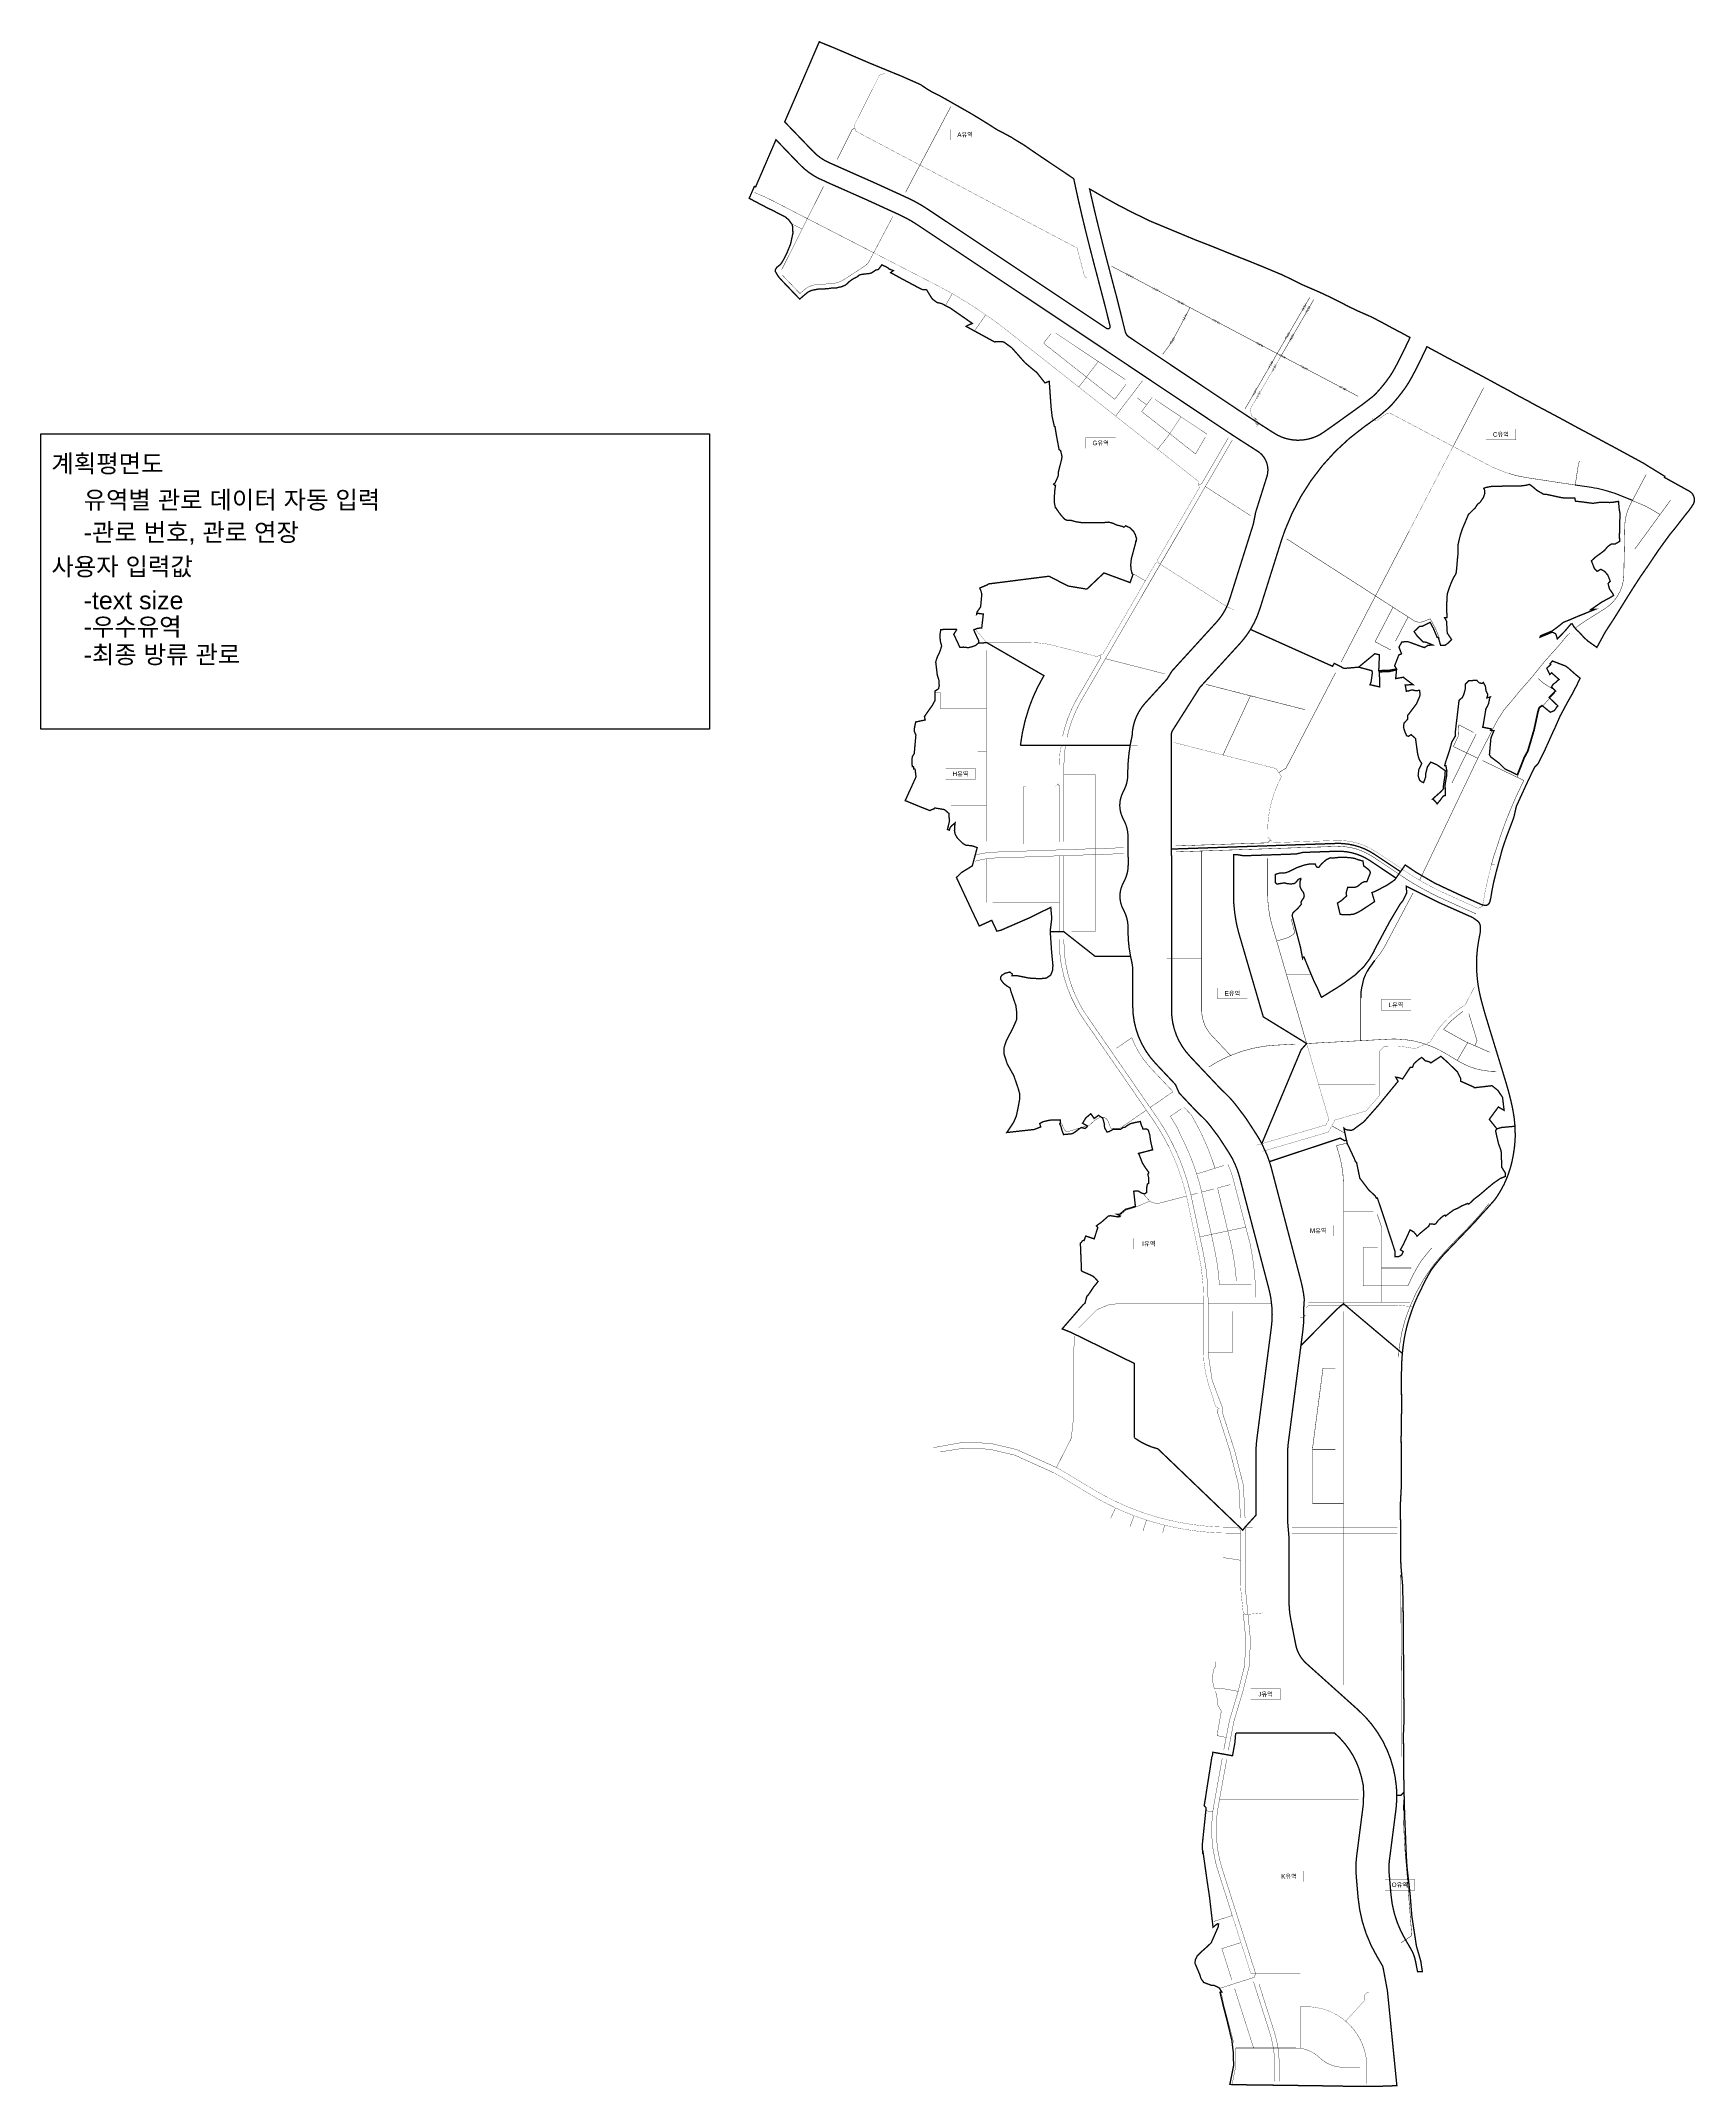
# Model space of a CAD drawing. Header units: millimetres. Extents: x 744 to 8830, y 985 to 5806.
# Drawn here: x 744 to 4450, y 985 to 5570 of the extents above; entities that cross this region are included whole.
import ezdxf
from ezdxf.enums import TextEntityAlignment as Align

# ---------------------------------------------------------------- set-up
doc = ezdxf.new("R2010")
doc.units = ezdxf.units.MM
doc.linetypes.add('DASHED2', pattern=[0.375, 0.25, -0.125])
for name, color, linetype in [('00.A유역', 2, 'Continuous'), ('00.B유역', 3, 'Continuous'), ('00.C유역', 4, 'Continuous'), ('00.D유역', 5, 'Continuous'), ('00.E유역', 6, 'Continuous'), ('00.G유역', 42, 'Continuous'), ('00.H유역', 72, 'Continuous'), ('00.I유역', 132, 'Continuous'), ('00.J유역', 40, 'Continuous'), ('00.K유역', 212, 'Continuous'), ('00.L유역', 242, 'Continuous'), ('00.M유역', 31, 'Continuous'), ('00.N유역', 32, 'Continuous'), ('00.O유역', 5, 'Continuous'), ('01.우수관로', 6, 'Continuous'), ('01.우수암거', 200, 'Continuous'), ('L_Diameter', 7, 'Continuous'), ('L_Pipes', 7, 'Continuous'), ('도로흐름표시', 7, 'Continuous')]:
    doc.layers.add(name, color=color, linetype=linetype)
doc.styles.get("Standard").update_dxf_attribs({"font": 'arial.ttf'})

msp = doc.modelspace()

# ---------------------------------------------------------------- linework, layer by layer
at = {"layer": '00.A유역', "linetype": 'DASHED2', "ltscale": 5, "const_width": 3, "flags": 128}
msp.add_lwpolyline([(2410.3, 5388.6), (2474.3, 5322.1, 0.097151), (2509.7, 5297.2), (2516, 5294.5), (2527, 5289.6), (2565.3, 5272.6), (2576.3, 5267.7), (2610.9, 5252.4), (2667.6, 5226.5), (2685.8, 5218.1, -0.038699), (2731.3, 5192.6), (3131.7, 4925.7, 0.684958), (3139.3, 4931), (3128.6, 4974.1), (3123.8, 4992.7), (3117.6, 5016.2), (3110.3, 5044.1), (3103, 5071.7), (3102.1, 5075.3), (3095.4, 5101.4), (3093.3, 5109.4), (3084.3, 5145.4), (3075.4, 5182.4), (3066.8, 5219.8), (3057.9, 5261.2), (3037, 5275.4), (3015.4, 5289.9), (3009.5, 5293.8), (2982.3, 5312.1), (2962.6, 5325.5), (2947.1, 5336.3), (2925.6, 5349.3), (2918.8, 5353.7), (2903, 5362.3), (2885.5, 5371.4), (2865.7, 5384.1), (2844.4, 5397.2), (2827.6, 5407.4), (2768.9, 5440.8), (2757.9, 5446.9), (2755, 5448.6), (2748.1, 5452), (2740.4, 5455.6), (2728.4, 5462.8), (2714.6, 5472.2), (2671.6, 5491.2), (2648.1, 5500.8), (2597.6, 5521.6), (2573.3, 5532.1), (2521.1, 5554.4), (2493, 5565.8), (2487.7, 5568.1), (2485.8, 5563.7), (2472, 5531.7), (2467, 5519.9), (2456.2, 5494.9), (2440.3, 5458), (2424.8, 5422.2), (2418.8, 5408.4)], format="xyb", close=True, dxfattribs=at)
at = {"layer": '00.A유역', "ltscale": 5, "const_width": 0.5, "flags": 128}
msp.add_lwpolyline([(2781, 5348), (2847.9, 5348), (2847.9, 5372), (2781, 5372)], close=True, dxfattribs=at)
at = {"layer": '00.B유역', "linetype": 'DASHED2', "ltscale": 5, "const_width": 3, "flags": 128}
msp.add_lwpolyline([(3811.4, 4905.4), (3793.3, 4915.2), (3789.6, 4917.2), (3775.4, 4924.6), (3745.5, 4940.8), (3724.4, 4951.7), (3691.5, 4966.2), (3681.9, 4970.9), (3673, 4975), (3658.8, 4982.7), (3644.7, 4989.8), (3629.9, 4997), (3611.7, 5005.6), (3603.1, 5009.4), (3567.5, 5024.8), (3557, 5030.1), (3526.7, 5045.1), (3476.9, 5065.9), (3468.6, 5069.2), (3467.7, 5069.6), (3449.2, 5077.1), (3437.1, 5081.9), (3426.5, 5086), (3363, 5111.6), (3330.7, 5124.1), (3225.5, 5167.8), (3216.9, 5172.2), (3201.4, 5179.8), (3183.4, 5188.7), (3158.9, 5201.3), (3126.9, 5219), (3094, 5238), (3093.5, 5238.2), (3096.1, 5226.3), (3104.6, 5189.3), (3113.5, 5152.5), (3122.4, 5116.8), (3125.3, 5105.4), (3131.2, 5082.5), (3138.1, 5056.3), (3139.3, 5051.7), (3146.6, 5023.9), (3152.9, 5000.3), (3157.7, 4981.4), (3173.3, 4918.5, 0.186598), (3181.6, 4906.7), (3243.1, 4865.6), (3259.7, 4854.5), (3428.3, 4741.8), (3453.4, 4725.3), (3506.9, 4691, 0.304976), (3618.5, 4693.5), (3620.4, 4694.9), (3627.4, 4699.8), (3634.9, 4705.1), (3643.1, 4710.9), (3651.8, 4717.1), (3660.8, 4723.6), (3669.8, 4730.1), (3678.8, 4736.5), (3687.3, 4742.6), (3695.3, 4748.4), (3702.5, 4753.6), (3706.3, 4756.4), (3723.7, 4769.8), (3729.9, 4774.8), (3732.9, 4777.7), (3735.9, 4780.8), (3739.2, 4784.4), (3742.7, 4788.4), (3746.4, 4792.6), (3750.1, 4797.1), (3753.9, 4801.8), (3757.7, 4806.7), (3761.3, 4811.6), (3764.8, 4816.3), (3768.3, 4821.5), (3772.3, 4827.9), (3777.1, 4836.3), (3783.1, 4847.5), (3790.5, 4862), (3799.6, 4880.5)], format="xyb", close=True, dxfattribs=at)
at = {"layer": '00.C유역', "linetype": 'DASHED2', "ltscale": 5, "const_width": 3, "flags": 128}
msp.add_lwpolyline([(3453.9, 4251.2, 0.06104), (3474.9, 4297.3), (3484.8, 4328.7), (3522.2, 4447.5), (3530.5, 4471.9, -0.149732), (3708.1, 4704.8), (3740.5, 4728.1), (3748.2, 4734.3), (3764.3, 4748.4), (3767.2, 4751.3), (3771.1, 4755.5), (3775.1, 4760.1), (3779.2, 4764.9), (3783.4, 4769.9), (3787.6, 4775.2), (3791.8, 4780.5), (3795.9, 4786), (3800, 4791.7), (3804.4, 4798.1), (3809.2, 4805.8), (3814.7, 4815.4), (3821.2, 4827.6), (3829, 4842.8), (3838.3, 4861.8), (3849.3, 4884.8), (3857.1, 4880.6), (3879.7, 4868.4), (3897.4, 4858.8), (3919.3, 4847.4), (3944, 4834.2), (3968.3, 4821.3), (3994.3, 4807.3), (4017.5, 4794.6), (4029.3, 4788.5), (4050.8, 4776.4), (4077.8, 4762.1), (4084.2, 4758.4), (4093.5, 4753.4), (4127.7, 4735.3), (4143, 4727.1), (4153.3, 4721.6), (4189.1, 4702.1), (4219.8, 4685.8), (4249.4, 4669.8), (4281.9, 4652.4), (4285, 4650.6), (4335.1, 4623.4), (4344.2, 4617.6), (4361.4, 4607.1), (4382.2, 4594.2), (4381.3, 4592), (4395.6, 4584), (4414.4, 4573.6), (4420.6, 4570.2), (4434.1, 4562.6), (4436.4, 4561.5), (4440.3, 4558.9), (4443.3, 4556.2), (4445.4, 4553.2), (4446.9, 4550.1), (4447.9, 4546.8), (4448.4, 4544.4), (4448.6, 4542.4), (4448.6, 4540.8), (4448.4, 4538.8), (4448.1, 4537.2), (4447.5, 4535.2), (4446.8, 4533.4), (4446, 4531.8), (4444.8, 4530.1), (4442.5, 4526.2), (4435.6, 4516.7), (4427.1, 4506.3), (4424.6, 4503), (4405.3, 4478.1), (4393.7, 4464.1), (4368, 4428.7), (4346.1, 4395.9), (4326.1, 4367.1), (4307.6, 4338.4), (4290.9, 4311.5), (4268.1, 4274.9), (4249, 4245.8), (4232.1, 4214.6), (4230.1, 4210.9), (4225.8, 4213.9), (4210.2, 4224.9), (4201.1, 4233.2), (4190.2, 4245.3), (4185.9, 4248.8), (4178.5, 4257.3), (4174.6, 4263.9), (4171.7, 4263.2), (4158.8, 4247.9), (4141.4, 4229.9), (4139.3, 4236.9), (4138, 4241.4), (4130.1, 4245.1), (4102.7, 4233.8), (4103.9, 4237), (4129.3, 4247.5), (4139.8, 4255), (4155.4, 4267.3), (4168.2, 4272.3), (4183.4, 4278.9), (4226.2, 4296.2), (4216.7, 4295.7), (4241.3, 4312.7), (4259.2, 4322.2), (4267.3, 4327.1), (4267.1, 4327.7), (4266.1, 4330.7), (4258.2, 4342.2), (4255.1, 4353.9), (4257.2, 4356.2), (4260, 4359.3), (4257.7, 4365.1), (4254.6, 4372.9), (4251.7, 4376.3), (4247.4, 4381.4), (4238.7, 4385.9), (4230.6, 4381.3), (4224.8, 4387.1), (4223, 4391.6), (4217.8, 4404.9), (4226.9, 4413.2), (4236.4, 4420.2), (4246.7, 4427.8), (4254.4, 4436.9), (4262, 4442.3), (4271.3, 4442.9), (4280.8, 4448.3), (4280.7, 4462.5), (4280.9, 4479.4), (4281.1, 4490), (4281.6, 4499.9), (4282, 4510.6), (4280.2, 4519.8), (4278.5, 4538.1), (4272.8, 4537.3), (4266, 4536.2), (4258.7, 4535.6), (4253.9, 4535.8), (4242.3, 4536.1), (4238.1, 4536.3), (4229.7, 4535), (4220.9, 4533.8), (4210.2, 4535.2), (4195.7, 4537.1), (4182.1, 4538.6), (4180.6, 4545.5), (4162.6, 4545.6), (4157.8, 4545.8), (4151.2, 4546.4), (4143, 4548.2), (4131.2, 4550.8), (4117.3, 4553.8), (4110.5, 4554.3), (4100.8, 4559.8), (4095.8, 4562.7), (4087.8, 4569.7), (4087.1, 4570.3), (4078.6, 4576.5), (4077.6, 4576.1), (4071.6, 4574.2), (4061.1, 4573), (4050.9, 4572.8), (4036.7, 4572.6), (4020.2, 4572.3), (4000.9, 4571.9), (3995.7, 4571.8), (3990.5, 4571.2), (3981.6, 4569.3), (3976.6, 4567.6), (3978.2, 4564.5), (3979, 4555.9), (3975.7, 4546.8), (3968.6, 4536.3), (3962.2, 4531.2), (3957.8, 4523.9), (3953.4, 4519.7), (3942.2, 4508.7), (3936.3, 4494.6), (3928.9, 4477), (3923.8, 4461.6), (3921.8, 4453.4), (3919, 4441.2), (3919.1, 4425.8), (3919.2, 4424.2), (3917.6, 4408.5), (3916.3, 4393.1), (3915.1, 4380.1), (3913.9, 4375.2), (3911.2, 4371), (3907.6, 4364.7), (3903.5, 4355.3), (3899.1, 4343.7), (3894.8, 4330.9), (3894.2, 4318.4), (3893.6, 4308.9), (3893.2, 4300.9), (3893.6, 4292.1), (3894.2, 4282), (3894.1, 4277.9), (3888.9, 4277.4), (3893.2, 4269.9), (3894.8, 4243), (3899.2, 4236.5), (3904.5, 4228.5), (3896.4, 4220.2), (3890, 4215.9), (3879.9, 4215.7), (3874.9, 4232.9), (3872.2, 4233.4), (3864.1, 4252.8), (3856.6, 4267), (3838.5, 4258.1), (3833, 4258.2), (3820.5, 4246.4), (3827.4, 4236.5), (3840.7, 4223.3), (3847.7, 4222.4), (3862.1, 4216.4), (3851.2, 4215.4), (3843.4, 4210.5), (3806.6, 4223.8), (3792.9, 4223.2), (3786.7, 4211.4), (3792.4, 4196.4), (3786.4, 4194.2), (3776.9, 4169.7), (3781.3, 4162.7), (3765.4, 4159.8), (3741.3, 4158.9), (3742.8, 4194.3), (3732.6, 4196.8), (3696.3, 4166.7), (3663.7, 4163.8), (3641.5, 4175.3), (3638, 4168.5)], format="xyb", close=True, dxfattribs=at)
msp.add_lwpolyline([(3453.9, 4251.2, 0.06104), (3474.9, 4297.3), (3484.8, 4328.7), (3522.2, 4447.5), (3530.5, 4471.9, -0.149732), (3708.1, 4704.8), (3740.5, 4728.1), (3748.2, 4734.3), (3764.3, 4748.4), (3767.2, 4751.3), (3771.1, 4755.5), (3775.1, 4760.1), (3779.2, 4764.9), (3783.4, 4769.9), (3787.6, 4775.2), (3791.8, 4780.5), (3795.9, 4786), (3800, 4791.7), (3804.4, 4798.1), (3809.2, 4805.8), (3814.7, 4815.4), (3821.2, 4827.6), (3829, 4842.8), (3838.3, 4861.8), (3849.3, 4884.8), (3857.1, 4880.6), (3879.7, 4868.4), (3897.4, 4858.8), (3919.3, 4847.4), (3944, 4834.2), (3968.3, 4821.3), (3994.3, 4807.3), (4017.5, 4794.6), (4029.3, 4788.5), (4050.8, 4776.4), (4077.8, 4762.1), (4084.2, 4758.4), (4093.5, 4753.4), (4127.7, 4735.3), (4143, 4727.1), (4153.3, 4721.6), (4189.1, 4702.1), (4219.8, 4685.8), (4249.4, 4669.8), (4281.9, 4652.4), (4285, 4650.6), (4335.1, 4623.4), (4344.2, 4617.6), (4361.4, 4607.1), (4382.2, 4594.2), (4381.3, 4592), (4395.6, 4584), (4414.4, 4573.6), (4420.6, 4570.2), (4434.1, 4562.6), (4436.4, 4561.5), (4440.3, 4558.9), (4443.3, 4556.2), (4445.4, 4553.2), (4446.9, 4550.1), (4447.9, 4546.8), (4448.4, 4544.4), (4448.6, 4542.4), (4448.6, 4540.8), (4448.4, 4538.8), (4448.1, 4537.2), (4447.5, 4535.2), (4446.8, 4533.4), (4446, 4531.8), (4444.8, 4530.1), (4442.5, 4526.2), (4435.6, 4516.7), (4427.1, 4506.3), (4424.6, 4503), (4405.3, 4478.1), (4393.7, 4464.1), (4368, 4428.7), (4346.1, 4395.9), (4326.1, 4367.1), (4307.6, 4338.4), (4290.9, 4311.5), (4268.1, 4274.9), (4249, 4245.8), (4232.1, 4214.6), (4230.1, 4210.9), (4225.8, 4213.9), (4210.2, 4224.9), (4201.1, 4233.2), (4190.2, 4245.3), (4185.9, 4248.8), (4178.5, 4257.3), (4174.6, 4263.9), (4171.7, 4263.2), (4158.8, 4247.9), (4141.4, 4229.9), (4139.3, 4236.9), (4138, 4241.4), (4130.1, 4245.1), (4102.7, 4233.8), (4103.9, 4237), (4129.3, 4247.5), (4139.8, 4255), (4155.4, 4267.3), (4168.2, 4272.3), (4183.4, 4278.9), (4226.2, 4296.2), (4216.7, 4295.7), (4241.3, 4312.7), (4259.2, 4322.2), (4267.3, 4327.1), (4267.1, 4327.7), (4266.1, 4330.7), (4258.2, 4342.2), (4255.1, 4353.9), (4257.2, 4356.2), (4260, 4359.3), (4257.7, 4365.1), (4254.6, 4372.9), (4251.7, 4376.3), (4247.4, 4381.4), (4238.7, 4385.9), (4230.6, 4381.3), (4224.8, 4387.1), (4223, 4391.6), (4217.8, 4404.9), (4226.9, 4413.2), (4236.4, 4420.2), (4246.7, 4427.8), (4254.4, 4436.9), (4262, 4442.3), (4271.3, 4442.9), (4280.8, 4448.3), (4280.7, 4462.5), (4280.9, 4479.4), (4281.1, 4490), (4281.6, 4499.9), (4282, 4510.6), (4280.2, 4519.8), (4278.5, 4538.1), (4272.8, 4537.3), (4266, 4536.2), (4258.7, 4535.6), (4253.9, 4535.8), (4242.3, 4536.1), (4238.1, 4536.3), (4229.7, 4535), (4220.9, 4533.8), (4210.2, 4535.2), (4195.7, 4537.1), (4182.1, 4538.6), (4180.6, 4545.5), (4162.6, 4545.6), (4157.8, 4545.8), (4151.2, 4546.4), (4143, 4548.2), (4131.2, 4550.8), (4117.3, 4553.8), (4110.5, 4554.3), (4100.8, 4559.8), (4095.8, 4562.7), (4087.8, 4569.7), (4087.1, 4570.3), (4078.6, 4576.5), (4077.6, 4576.1), (4071.6, 4574.2), (4061.1, 4573), (4050.9, 4572.8), (4036.7, 4572.6), (4020.2, 4572.3), (4000.9, 4571.9), (3995.7, 4571.8), (3990.5, 4571.2), (3981.6, 4569.3), (3976.6, 4567.6), (3978.2, 4564.5), (3979, 4555.9), (3975.7, 4546.8), (3968.6, 4536.3), (3962.2, 4531.2), (3957.8, 4523.9), (3953.4, 4519.7), (3942.2, 4508.7), (3936.3, 4494.6), (3928.9, 4477), (3923.8, 4461.6), (3921.8, 4453.4), (3919, 4441.2), (3919.1, 4425.8), (3919.2, 4424.2), (3917.6, 4408.5), (3916.3, 4393.1), (3915.1, 4380.1), (3913.9, 4375.2), (3911.2, 4371), (3907.6, 4364.7), (3903.5, 4355.3), (3899.1, 4343.7), (3894.8, 4330.9), (3894.2, 4318.4), (3893.6, 4308.9), (3893.2, 4300.9), (3893.6, 4292.1), (3894.2, 4282), (3894.1, 4277.9), (3888.9, 4277.4), (3893.2, 4269.9), (3894.8, 4243), (3899.2, 4236.5), (3904.5, 4228.5), (3896.4, 4220.2), (3890, 4215.9), (3879.9, 4215.7), (3874.9, 4232.9), (3872.2, 4233.4), (3864.1, 4252.8), (3856.6, 4267), (3838.5, 4258.1), (3833, 4258.2), (3820.5, 4246.4), (3827.4, 4236.5), (3840.7, 4223.3), (3847.7, 4222.4), (3862.1, 4216.4), (3851.2, 4215.4), (3843.4, 4210.5), (3806.6, 4223.8), (3792.9, 4223.2), (3786.7, 4211.4), (3792.4, 4196.4), (3786.4, 4194.2), (3776.9, 4169.7), (3781.3, 4162.7), (3765.4, 4159.8), (3741.3, 4158.9), (3742.8, 4194.3), (3732.6, 4196.8), (3696.3, 4166.7), (3663.7, 4163.8), (3641.5, 4175.3), (3638, 4168.5)], format="xyb", close=True, dxfattribs=at)
at = {"layer": '00.C유역', "ltscale": 5, "const_width": 0.5, "flags": 128}
msp.add_lwpolyline([(3981.7, 4676.3), (4048.6, 4676.3), (4048.6, 4700.3), (3981.7, 4700.3)], close=True, dxfattribs=at)
at = {"layer": '00.D유역', "linetype": 'DASHED2', "ltscale": 5, "const_width": 3, "flags": 128}
msp.add_lwpolyline([(3453.9, 4251.2, -0.03296), (3438.1, 4228.9, -0.014476), (3430.3, 4219.7), (3355.8, 4138), (3340.5, 4121.2), (3279.9, 4025.7, 0.142352), (3276.4, 4013.9), (3276.4, 3776.5), (3276.7, 3759), (3492.4, 3766.3), (3511.2, 3767), (3646.5, 3771.6, -0.157229), (3732, 3747.1), (3790.1, 3708.3), (3798.5, 3720.3), (3800.7, 3723.4), (3824.8, 3707), (3831.2, 3703.3), (3838.4, 3699.1), (3866, 3683.1), (3884.6, 3674.2), (3926.4, 3654.7), (3973.6, 3633.7), (3979.2, 3632.9), (3982.6, 3632.9), (3985.8, 3634.4), (3988.8, 3637.7), (3990.4, 3641.1), (3992.5, 3650.3), (3994.6, 3663.6), (3998.7, 3684.3), (4004.3, 3707.1), (4010.7, 3731), (4012.4, 3736.8), (4015.5, 3749.1), (4018.5, 3759.8), (4022.7, 3772.6), (4028.4, 3788.7), (4043, 3827.2), (4044.6, 3832.6), (4045.7, 3837.4), (4048.8, 3851.5), (4049.8, 3855.3), (4052, 3859.9), (4071.7, 3903.2), (4088.9, 3939.3), (4090.5, 3942.4), (4093.4, 3945.4), (4097.4, 3949.1), (4100, 3953.6), (4113.8, 3981.5), (4131.1, 4020.1), (4136.3, 4031.1), (4147.7, 4057.1), (4164.1, 4087.8), (4175.2, 4107.2), (4185.6, 4127.4), (4189.9, 4136.7), (4192.7, 4141.8), (4182.9, 4149.7), (4181.8, 4150.7), (4180.2, 4152.1), (4165.9, 4164.8), (4159.8, 4169.2), (4136.9, 4178), (4136.1, 4178.3), (4130.6, 4180.4), (4125.4, 4174.6), (4126.8, 4172.7), (4117.8, 4164.4), (4124.4, 4150.3), (4128.6, 4154), (4136.4, 4147), (4145.5, 4138.9), (4143.3, 4137.6), (4136.4, 4131.3), (4132.2, 4128.4), (4128.3, 4122.3), (4137.8, 4113), (4135.3, 4111.3), (4123, 4098.7), (4124.4, 4097.3), (4142.7, 4079.9), (4139.6, 4076.6), (4137.5, 4072.9), (4134.6, 4069.2), (4125.7, 4065.6), (4107.2, 4080.8), (4102, 4077.6), (4100.2, 4075.4), (4097.5, 4066.5), (4088.7, 4025.4), (4087.8, 4022.9), (4082.6, 4005.1), (4077.5, 3987.7), (4074.4, 3977.9), (4073.1, 3975.7), (4068, 3966.4), (4066.5, 3963.6), (4063.9, 3956.6), (4051.6, 3925.5), (4024, 3938.7), (4019, 3943.7), (4011.6, 3951), (4009.6, 3952.5), (3992.3, 3965.5), (3989.3, 3970.5), (3992.6, 4007.5), (3994.5, 4012.4), (3999.5, 4024.5), (3998, 4024.5), (3991.9, 4025), (3993.5, 4028.2), (3989.1, 4029.1), (3985, 4029.9), (3974.1, 4032.1), (3975.5, 4037.1), (3977.7, 4050.9), (3979.4, 4061.1), (3981, 4071.3), (3981.4, 4073.4), (3984.8, 4079), (3987.4, 4084.9), (3988.6, 4090.7), (3989.8, 4097.2), (3991.3, 4099.9), (3983.6, 4097.7), (3985.7, 4105.6), (3981.6, 4113.7), (3980.3, 4124), (3979.5, 4125.4), (3975.6, 4132.3), (3973, 4130.2), (3966.2, 4131.6), (3960.9, 4137.1), (3942.9, 4136.4), (3935.3, 4128.4), (3935.5, 4118.9), (3932.1, 4106.1), (3928.7, 4098.7), (3923.2, 4094), (3921.2, 4092), (3920.4, 4085), (3918.8, 4071.5), (3916.5, 4052.1), (3915.2, 4041.4), (3913, 4022.2), (3912.9, 4019.7), (3913.3, 4012.9), (3906.7, 4001.8), (3905, 3998.9), (3899.7, 3979.2), (3899.5, 3978.9), (3891.6, 3955.5), (3889.1, 3946.1), (3891.7, 3946), (3893.9, 3934.2), (3893.7, 3924.8), (3890.5, 3906.9), (3890.1, 3903.2), (3890.2, 3878.9), (3886.6, 3878.3), (3882.8, 3873.9), (3879.7, 3869.3), (3872.1, 3860.3), (3867.7, 3866.3), (3865.1, 3868.6), (3863.3, 3870.2), (3861.7, 3870.8), (3878.4, 3885.8), (3886.2, 3893.7), (3886.4, 3901.9), (3889.7, 3923.8), (3889.6, 3930.4), (3890.6, 3934.4), (3871.1, 3948.2), (3857.7, 3953.9), (3850.3, 3942.9), (3846.2, 3926.6), (3846.1, 3919.5), (3841.7, 3907.9), (3836.9, 3909.9), (3833.2, 3913.2), (3831.5, 3916.9), (3829.5, 3924), (3831.2, 3937.5), (3836.7, 3948.5), (3837.4, 3951.1), (3832.2, 3959.5), (3830, 3965.9), (3828.5, 3972.9), (3828, 3975.1), (3827.8, 3976.8), (3824.1, 4003.8), (3823.7, 4006.8), (3813.8, 4015.5), (3808.1, 4011.7), (3803.9, 4013), (3800.4, 4020.3), (3796.7, 4032.2), (3797.7, 4039.9), (3797.9, 4041.2), (3806, 4049.9), (3806.3, 4058.6), (3812.8, 4067.2), (3825.8, 4084.4), (3828.8, 4091.3), (3833.1, 4101.2), (3833.9, 4106.3), (3832.7, 4114.6), (3824.2, 4114), (3816.6, 4115.4), (3812.5, 4115), (3808.6, 4113.5), (3803.2, 4112.7), (3800.6, 4126.7), (3818.2, 4127.5), (3810, 4133.6), (3798.3, 4142.4), (3797, 4144.2), (3779.3, 4141), (3781.1, 4160.5), (3764.9, 4156.8), (3742.7, 4155.9), (3743.6, 4122.3), (3721.7, 4127.3), (3724.1, 4133.4), (3727.2, 4155.3), (3725.6, 4158.8), (3696.3, 4166.7), (3663.7, 4163.8), (3641.5, 4175.3), (3638, 4168.5)], format="xyb", close=True, dxfattribs=at)
msp.add_lwpolyline([(3453.9, 4251.2, -0.03296), (3438.1, 4228.9, -0.014476), (3430.3, 4219.7), (3355.8, 4138), (3340.5, 4121.2), (3279.9, 4025.7, 0.142352), (3276.4, 4013.9), (3276.4, 3776.5), (3276.7, 3759), (3492.4, 3766.3), (3511.2, 3767), (3646.5, 3771.6, -0.157229), (3732, 3747.1), (3790.1, 3708.3), (3798.5, 3720.3), (3800.7, 3723.4), (3824.8, 3707), (3831.2, 3703.3), (3838.4, 3699.1), (3866, 3683.1), (3884.6, 3674.2), (3926.4, 3654.7), (3973.6, 3633.7), (3979.2, 3632.9), (3982.6, 3632.9), (3985.8, 3634.4), (3988.8, 3637.7), (3990.4, 3641.1), (3992.5, 3650.3), (3994.6, 3663.6), (3998.7, 3684.3), (4004.3, 3707.1), (4010.7, 3731), (4012.4, 3736.8), (4015.5, 3749.1), (4018.5, 3759.8), (4022.7, 3772.6), (4028.4, 3788.7), (4043, 3827.2), (4044.6, 3832.6), (4045.7, 3837.4), (4048.8, 3851.5), (4049.8, 3855.3), (4052, 3859.9), (4071.7, 3903.2), (4088.9, 3939.3), (4090.5, 3942.4), (4093.4, 3945.4), (4097.4, 3949.1), (4100, 3953.6), (4113.8, 3981.5), (4131.1, 4020.1), (4136.3, 4031.1), (4147.7, 4057.1), (4164.1, 4087.8), (4175.2, 4107.2), (4185.6, 4127.4), (4189.9, 4136.7), (4192.7, 4141.8), (4182.9, 4149.7), (4181.8, 4150.7), (4180.2, 4152.1), (4165.9, 4164.8), (4159.8, 4169.2), (4136.9, 4178), (4136.1, 4178.3), (4130.6, 4180.4), (4125.4, 4174.6), (4126.8, 4172.7), (4117.8, 4164.4), (4124.4, 4150.3), (4128.6, 4154), (4136.4, 4147), (4145.5, 4138.9), (4143.3, 4137.6), (4136.4, 4131.3), (4132.2, 4128.4), (4128.3, 4122.3), (4137.8, 4113), (4135.3, 4111.3), (4123, 4098.7), (4124.4, 4097.3), (4142.7, 4079.9), (4139.6, 4076.6), (4137.5, 4072.9), (4134.6, 4069.2), (4125.7, 4065.6), (4107.2, 4080.8), (4102, 4077.6), (4100.2, 4075.4), (4097.5, 4066.5), (4088.7, 4025.4), (4087.8, 4022.9), (4082.6, 4005.1), (4077.5, 3987.7), (4074.4, 3977.9), (4073.1, 3975.7), (4068, 3966.4), (4066.5, 3963.6), (4063.9, 3956.6), (4051.6, 3925.5), (4024, 3938.7), (4019, 3943.7), (4011.6, 3951), (4009.6, 3952.5), (3992.3, 3965.5), (3989.3, 3970.5), (3992.6, 4007.5), (3994.5, 4012.4), (3999.5, 4024.5), (3998, 4024.5), (3991.9, 4025), (3993.5, 4028.2), (3989.1, 4029.1), (3985, 4029.9), (3974.1, 4032.1), (3975.5, 4037.1), (3977.7, 4050.9), (3979.4, 4061.1), (3981, 4071.3), (3981.4, 4073.4), (3984.8, 4079), (3987.4, 4084.9), (3988.6, 4090.7), (3989.8, 4097.2), (3991.3, 4099.9), (3983.6, 4097.7), (3985.7, 4105.6), (3981.6, 4113.7), (3980.3, 4124), (3979.5, 4125.4), (3975.6, 4132.3), (3973, 4130.2), (3966.2, 4131.6), (3960.9, 4137.1), (3942.9, 4136.4), (3935.3, 4128.4), (3935.5, 4118.9), (3932.1, 4106.1), (3928.7, 4098.7), (3923.2, 4094), (3921.2, 4092), (3920.4, 4085), (3918.8, 4071.5), (3916.5, 4052.1), (3915.2, 4041.4), (3913, 4022.2), (3912.9, 4019.7), (3913.3, 4012.9), (3906.7, 4001.8), (3905, 3998.9), (3899.7, 3979.2), (3899.5, 3978.9), (3891.6, 3955.5), (3889.1, 3946.1), (3891.7, 3946), (3893.9, 3934.2), (3893.7, 3924.8), (3890.5, 3906.9), (3890.1, 3903.2), (3890.2, 3878.9), (3886.6, 3878.3), (3882.8, 3873.9), (3879.7, 3869.3), (3872.1, 3860.3), (3867.7, 3866.3), (3865.1, 3868.6), (3863.3, 3870.2), (3861.7, 3870.8), (3878.4, 3885.8), (3886.2, 3893.7), (3886.4, 3901.9), (3889.7, 3923.8), (3889.6, 3930.4), (3890.6, 3934.4), (3871.1, 3948.2), (3857.7, 3953.9), (3850.3, 3942.9), (3846.2, 3926.6), (3846.1, 3919.5), (3841.7, 3907.9), (3836.9, 3909.9), (3833.2, 3913.2), (3831.5, 3916.9), (3829.5, 3924), (3831.2, 3937.5), (3836.7, 3948.5), (3837.4, 3951.1), (3832.2, 3959.5), (3830, 3965.9), (3828.5, 3972.9), (3828, 3975.1), (3827.8, 3976.8), (3824.1, 4003.8), (3823.7, 4006.8), (3813.8, 4015.5), (3808.1, 4011.7), (3803.9, 4013), (3800.4, 4020.3), (3796.7, 4032.2), (3797.7, 4039.9), (3797.9, 4041.2), (3806, 4049.9), (3806.3, 4058.6), (3812.8, 4067.2), (3825.8, 4084.4), (3828.8, 4091.3), (3833.1, 4101.2), (3833.9, 4106.3), (3832.7, 4114.6), (3824.2, 4114), (3816.6, 4115.4), (3812.5, 4115), (3808.6, 4113.5), (3803.2, 4112.7), (3800.6, 4126.7), (3818.2, 4127.5), (3810, 4133.6), (3798.3, 4142.4), (3797, 4144.2), (3779.3, 4141), (3781.1, 4160.5), (3764.9, 4156.8), (3742.7, 4155.9), (3743.6, 4122.3), (3721.7, 4127.3), (3724.1, 4133.4), (3727.2, 4155.3), (3725.6, 4158.8), (3696.3, 4166.7), (3663.7, 4163.8), (3641.5, 4175.3), (3638, 4168.5)], format="xyb", close=True, dxfattribs=at)
at = {"layer": '00.E유역', "linetype": 'DASHED2', "ltscale": 5, "const_width": 3, "flags": 128}
msp.add_lwpolyline([(3456.4, 3472.7), (3456, 3473.9), (3439.2, 3531.5), (3434.4, 3547.9), (3429, 3566.4, -0.005955), (3426.9, 3573.9, -0.016448), (3422, 3594.8, -0.048732), (3415.9, 3658), (3415.9, 3669.3), (3415.9, 3746.2), (3423.7, 3746.5), (3438.8, 3744), (3471.1, 3745.1), (3492.4, 3745.8), (3513.1, 3746.5), (3556.3, 3748), (3571.2, 3751.5), (3647.1, 3754.1, -0.157229), (3722.3, 3732.6), (3780, 3694), (3780.9, 3695.4), (3790.1, 3708.3), (3732, 3747.1, 0.157229), (3646.5, 3771.6), (3511.2, 3767), (3492.4, 3766.3), (3276.7, 3759), (3277, 3741.5), (3277.1, 3741.5), (3277.1, 3397.9, 0.191157), (3317.9, 3295), (3341.7, 3269.7), (3355.6, 3255), (3383.8, 3225, 0.010236), (3389.4, 3219.5), (3399.9, 3209.3, -0.039096), (3421.5, 3185.1), (3438.1, 3163.2, -0.01822), (3446.9, 3150.8), (3466.8, 3120.2, -0.023303), (3479.3, 3098.8), (3485.8, 3114.4), (3506.4, 3163.6), (3525.1, 3208.2), (3567.5, 3309.4), (3579.8, 3323.2), (3482.6, 3383), (3479.9, 3392)], format="xyb", close=True, dxfattribs=at)
msp.add_lwpolyline([(3456.4, 3472.7), (3456, 3473.9), (3439.2, 3531.5), (3434.4, 3547.9), (3429, 3566.4, -0.005955), (3426.9, 3573.9, -0.016448), (3422, 3594.8, -0.048732), (3415.9, 3658), (3415.9, 3669.3), (3415.9, 3746.2), (3423.7, 3746.5), (3438.8, 3744), (3471.1, 3745.1), (3492.4, 3745.8), (3513.1, 3746.5), (3556.3, 3748), (3571.2, 3751.5), (3647.1, 3754.1, -0.157229), (3722.3, 3732.6), (3780, 3694), (3780.9, 3695.4), (3790.1, 3708.3), (3732, 3747.1, 0.157229), (3646.5, 3771.6), (3511.2, 3767), (3492.4, 3766.3), (3276.7, 3759), (3277, 3741.5), (3277.1, 3741.5), (3277.1, 3397.9, 0.191157), (3317.9, 3295), (3341.7, 3269.7), (3355.6, 3255), (3383.8, 3225, 0.010236), (3389.4, 3219.5), (3399.9, 3209.3, -0.039096), (3421.5, 3185.1), (3438.1, 3163.2, -0.01822), (3446.9, 3150.8), (3466.8, 3120.2, -0.023303), (3479.3, 3098.8), (3485.8, 3114.4), (3506.4, 3163.6), (3525.1, 3208.2), (3567.5, 3309.4), (3579.8, 3323.2), (3482.6, 3383), (3479.9, 3392)], format="xyb", close=True, dxfattribs=at)
at = {"layer": '00.E유역', "ltscale": 5, "const_width": 0.5, "flags": 128}
msp.add_lwpolyline([(3380, 3423.6), (3446.9, 3423.6), (3446.9, 3447.6), (3380, 3447.6)], close=True, dxfattribs=at)
at = {"layer": '00.G유역', "linetype": 'DASHED2', "ltscale": 5, "const_width": 3, "flags": 128}
msp.add_lwpolyline([(2647, 5189.7), (2593.7, 5214.1), (2556.6, 5230.5), (2545.6, 5235.4), (2509, 5251.6), (2496.3, 5257.5, -0.039743), (2474.5, 5268.6, -0.061672), (2444.9, 5292.3, -0.001711), (2444.1, 5293.1), (2390.7, 5348.6), (2389.7, 5346.2), (2377.8, 5318.8), (2362.2, 5282.5), (2350.4, 5255.2), (2345.1, 5242.9), (2342.3, 5244.1), (2339.5, 5237.6), (2332.4, 5221.1), (2330.7, 5217.3), (2372.6, 5195.2), (2385.6, 5189.1), (2391.4, 5185.9), (2400.4, 5181.3), (2411.6, 5175.6), (2419.5, 5168.9), (2420.7, 5167.2), (2427.5, 5157.7), (2428.1, 5150.8), (2428.2, 5143.6), (2429.2, 5141.9), (2423.5, 5115), (2415.8, 5096.1), (2405.7, 5076.1), (2400.8, 5069.1), (2392.7, 5062.7), (2389.2, 5057.2), (2389, 5053.9), (2392.2, 5048.5), (2395.8, 5042.5), (2401, 5036.3), (2442.6, 4992.8), (2443.9, 4991.5), (2443.9, 4991.5), (2443.9, 4991.5), (2443.9, 4991.5), (2448.6, 4995.5), (2452.5, 4999), (2462.3, 5007), (2469.4, 5010.5), (2472.1, 5011.3), (2486, 5014), (2494.5, 5014.3), (2505.9, 5014.6), (2515.3, 5016.2), (2519.9, 5016.6), (2526.2, 5016.4), (2531.4, 5018), (2538, 5019.2), (2547, 5023.2), (2554.6, 5030.3), (2559.6, 5034.2), (2565, 5037.5), (2571.2, 5040.5), (2573.6, 5042.2), (2576.7, 5044.9), (2580.1, 5046.3), (2589.3, 5047.7), (2599.8, 5048.8), (2604.8, 5050.1), (2614.7, 5056.7), (2620.4, 5058), (2627.7, 5067.8), (2628.1, 5068.5), (2630.6, 5066.9), (2637.5, 5063.9), (2642.9, 5060.6), (2644, 5059), (2649.1, 5057.1), (2653.6, 5055.2), (2647.6, 5050.8), (2675.8, 5035.3), (2702.9, 5020.9), (2709.9, 5017.1), (2718.4, 5013), (2728.4, 5012.2), (2730.7, 5008.2), (2740.7, 4992.1), (2751.2, 4984), (2761.8, 4981.5), (2779.1, 4972.4), (2780.1, 4972.2), (2789.8, 4965.4), (2822, 4943), (2830.7, 4936.9), (2820.1, 4932.5), (2816.7, 4930.3), (2880.3, 4895.6), (2891.7, 4896.4), (2901, 4895.5), (2919.4, 4882.1), (2948.4, 4849.2), (2963.3, 4836.5), (2975.3, 4826.8), (2993.4, 4803.6), (3002.9, 4807.4), (3004.1, 4792.4), (3005.4, 4773), (3007.3, 4747.6), (3008.2, 4739.5), (3009.5, 4728.2), (3014.4, 4706.3), (3015.8, 4705.8), (3018.6, 4689), (3019.4, 4684.4), (3021.8, 4671.7), (3025, 4654.3), (3028.6, 4651.5), (3031.5, 4639.1), (3030.8, 4632.7), (3023.7, 4605), (3022.9, 4594.5), (3016.1, 4579.5), (3012.8, 4576.5), (3014.8, 4574.5), (3017, 4574.3), (3015.4, 4562.1), (3014.2, 4544.7), (3014.7, 4534.2), (3016.6, 4524.6), (3017.2, 4524.8), (3019.2, 4521.5), (3025.4, 4512.5), (3031.3, 4505), (3037.7, 4498), (3040.7, 4496.7), (3042.6, 4495.9), (3045.9, 4495.8), (3051.5, 4495.7), (3063.2, 4492.4), (3078.8, 4490.1), (3126.3, 4490.5), (3129.6, 4491.4), (3135.9, 4491.6), (3144.4, 4489.6), (3150.9, 4486.8), (3153, 4485.5), (3167.1, 4482), (3170, 4480.3), (3170.9, 4480.5), (3174.4, 4483.6), (3184.4, 4478.7), (3192.1, 4470.6), (3195.7, 4464), (3198.7, 4454.2), (3198, 4449), (3196.4, 4448.9), (3196.3, 4444.3), (3186.9, 4409.4), (3185.7, 4397), (3186, 4386.5), (3188.7, 4376.4), (3190.8, 4374.5), (3184.1, 4356.2), (3125.6, 4377.8), (3087.3, 4341.5), (3045.4, 4348.5), (3002.5, 4370.4), (2867.1, 4353.2), (2864.5, 4351.2), (2847.3, 4344), (2847.8, 4342.7), (2850.3, 4336.7), (2852, 4329.7), (2851.6, 4327.1), (2849.3, 4301.8), (2841.1, 4290), (2840.4, 4285.1), (2843, 4287.3), (2845.4, 4287), (2855.3, 4285.6), (2851.7, 4254.4), (2842.5, 4253.8), (2833.9, 4250.3), (2836.2, 4244.7), (2845.2, 4225.4), (2844.9, 4221.1), (2852.8, 4220.8), (2862.8, 4221.8), (2945.1, 4174.2), (2991.2, 4147.6), (2989.1, 4144, 0.027345), (2969.5, 4105.5, 0.021627), (2957.1, 4073.7, 0.053401), (2938.5, 3991.7), (3034.3, 3991.7), (3184.4, 3991.7, -0.013737), (3188.4, 4011.2), (3188.7, 4012.7, -0.177432), (3217.9, 4086.1), (3267, 4140), (3277.9, 4157.9), (3377.8, 4267.5, 0.108814), (3407.1, 4318.6), (3460.3, 4487.3), (3465.5, 4513.7), (3490.6, 4593.5, 0.338726), (3469.9, 4650.6), (3426.3, 4678.5), (3401.1, 4695), (3226.9, 4811.5), (3210.3, 4822.6), (3122.6, 4881.3), (2708, 5157.7, 0.039804), (2667, 5180.6)], format="xyb", close=True, dxfattribs=at)
at = {"layer": '00.G유역', "ltscale": 5, "const_width": 0.5, "flags": 128}
msp.add_lwpolyline([(3084.9, 4657.1), (3151.8, 4657.1), (3151.8, 4681.1), (3084.9, 4681.1)], close=True, dxfattribs=at)
at = {"layer": '00.H유역', "linetype": 'DASHED2', "ltscale": 5, "const_width": 3, "flags": 128}
msp.add_lwpolyline([(3184.4, 3991.7, 0.03821), (3179.1, 3936.7, 0.002015), (3179, 3933.7), (3179, 3926.2, -0.115393), (3171, 3892), (3167.6, 3885, 0.171747), (3162.6, 3843.3, 0.060314), (3167.6, 3829), (3171.4, 3821.4, -0.115959), (3179.4, 3787.1), (3179.4, 3773.2), (3179.6, 3755.7), (3179.9, 3738.2), (3179.9, 3723.2, -0.115959), (3171.8, 3688.9), (3168, 3681.3, 0.0631), (3162.8, 3666.4, 0.031389), (3161.7, 3658.6, 0.136777), (3168, 3625.3), (3171.5, 3618.3, -0.115393), (3179.4, 3584.1), (3179.4, 3576.6, 0.002574), (3179.5, 3573.6, 0.047293), (3185.2, 3518.6), (3105.8, 3518.6), (3035.9, 3573.6), (3005.3, 3573.6), (3005.2, 3575.8), (3008.7, 3604.1), (3006.4, 3628.4), (3004.9, 3627.7), (2967.7, 3609.3), (2960.1, 3605.5), (2936.3, 3595.2), (2895, 3577.2), (2885.6, 3575), (2874.2, 3599.3), (2846.2, 3586.6), (2829.5, 3621.6), (2823.7, 3634.1), (2795.1, 3695.3), (2806.1, 3706.2), (2830.6, 3721.3), (2841.6, 3762.3), (2830.8, 3766.1), (2815.3, 3767.9), (2808.3, 3772.5), (2797.4, 3783.4), (2792.4, 3791.9), (2790.7, 3799.6), (2791, 3808.8), (2792.1, 3817.6), (2783.1, 3810.1), (2781.1, 3807.2), (2779, 3801.3), (2774.9, 3803), (2779, 3819.8), (2779.6, 3822.1), (2778.7, 3829.8), (2778.7, 3838.3), (2768.3, 3847.4), (2767.7, 3847.5), (2746.9, 3851.1), (2744.6, 3849), (2739, 3847.1), (2735.7, 3845.2), (2723.9, 3849.8), (2713.5, 3853.9), (2680.3, 3867.6), (2704.5, 3920.8), (2702.5, 3938), (2699.5, 3938.3), (2698.8, 3943.8), (2696.4, 3943.9), (2695.4, 3950.1), (2695.3, 3959.1), (2696.4, 3966.4), (2700.5, 3972.9), (2704.2, 4014.5), (2701.1, 4021.8), (2700.6, 4028.3), (2703.7, 4043.7), (2725.1, 4048.4), (2723.4, 4055.9), (2734.2, 4071.5), (2740.6, 4080.3), (2741.1, 4080.9), (2747, 4092.1), (2747.1, 4099.9), (2747.1, 4103.7), (2746.8, 4113.1), (2751.9, 4116.3), (2754.9, 4118), (2756.5, 4125.2), (2755.8, 4137.4), (2752.1, 4149), (2751.7, 4152.8), (2748.7, 4178.1), (2749.8, 4182.5), (2752.6, 4190.3), (2756.6, 4198.4), (2759, 4204.8), (2759.9, 4207.3), (2762, 4214.3), (2759.6, 4222.3), (2758.2, 4232.3), (2758.4, 4241.1), (2759.9, 4250.2), (2759.8, 4251), (2795.2, 4251.3), (2795.3, 4250), (2794.5, 4248.7), (2789.1, 4240.4), (2802.8, 4211.1), (2811.2, 4211.5), (2821.6, 4210.3), (2831, 4212.7), (2837.9, 4215.3), (2844.9, 4221.1), (2852.8, 4220.8), (2862.8, 4221.8), (2945.1, 4174.2), (2991.2, 4147.6), (2989.1, 4144, 0.027345), (2969.5, 4105.5, 0.021628), (2957.1, 4073.7, 0.053399), (2938.5, 3991.7), (3034.3, 3991.7), (3184.4, 3991.7)], format="xyb", close=True, dxfattribs=at)
at = {"layer": '00.H유역', "ltscale": 5, "const_width": 0.5, "flags": 128}
msp.add_lwpolyline([(2770.9, 3915.7), (2837.8, 3915.7), (2837.8, 3939.7), (2770.9, 3939.7)], close=True, dxfattribs=at)
at = {"layer": '00.I유역', "linetype": 'DASHED2', "ltscale": 5, "const_width": 3, "flags": 128}
msp.add_lwpolyline([(3032, 2683.8), (3051.9, 2675.8), (3193.9, 2606.2), (3193.9, 2439.6, 0.097716), (3246.5, 2414.9), (3436.6, 2232.7), (3441.8, 2239.4), (3466.3, 2266.4), (3466.3, 2408.1, -0.032262), (3468.2, 2436.9), (3500.6, 2686.8, 0.047957), (3502.1, 2730.2), (3499.9, 2750.2, 0.026226), (3495.1, 2773.5), (3429.5, 3023.8, 0.080281), (3404.7, 3079.9), (3384.8, 3110.5, 0.01822), (3379.2, 3118.5), (3362.6, 3140.3, 0.039096), (3348.7, 3156), (3338.1, 3166.1, -0.010588), (3330.1, 3174.1), (3294, 3212.5), (3285.9, 3231.2), (3241.2, 3278.7, -0.191157), (3190.1, 3407.6), (3190.1, 3487.1, 0.05552), (3187.9, 3506.3), (3186.6, 3512.1, -0.005631), (3185.2, 3518.6), (3105.8, 3518.6), (3035.9, 3573.6), (3005.3, 3573.6), (3008.2, 3530.2), (3009.3, 3518.6), (3011.2, 3498.8), (3010.7, 3487.6), (3006.2, 3476.5), (2996.6, 3469.9), (2981.9, 3468.4), (2957.5, 3469.9), (2932.2, 3475), (2920.5, 3475.5), (2919.8, 3475.3), (2920.1, 3478.8), (2914.9, 3483.4), (2907.7, 3481.7), (2902.8, 3480.1), (2898.4, 3477.1), (2896.7, 3476.2), (2895.3, 3473.9), (2894.1, 3472), (2893.9, 3468.9), (2893.8, 3467.7), (2894.7, 3466.2), (2899.4, 3459.8), (2900.8, 3458), (2908.3, 3452), (2915.2, 3447.8), (2917, 3440.6), (2928.2, 3408.2), (2930, 3394.3), (2930.2, 3392.5), (2929.7, 3376.3), (2922.6, 3360.1), (2906.4, 3328.2), (2901.8, 3314), (2901.8, 3299.3), (2908.9, 3277.5), (2923.6, 3251.2), (2933.2, 3223.4), (2936.8, 3210.2), (2936.8, 3199), (2933.2, 3179.3), (2929.2, 3160.6), (2923.1, 3146.4), (2908, 3123.8), (2969.3, 3130.6), (2984, 3136.3), (2981.7, 3143.9), (2988.8, 3147.9), (3003, 3151.3), (3014.1, 3152), (3027.7, 3151.6), (3027.5, 3148.8), (3028.4, 3144.9), (3026.4, 3143.3), (3029.3, 3137), (3031.8, 3127.7), (3035.1, 3119.2), (3054.3, 3121), (3061.1, 3125), (3066, 3128.9), (3069.6, 3131.7), (3074.9, 3135), (3083.5, 3132.8), (3087.1, 3136), (3088.8, 3138.3), (3077.7, 3144.6), (3084.9, 3156.4), (3096.2, 3165.9), (3103.6, 3155.2), (3113.3, 3162.3), (3123, 3155.9), (3126.9, 3141.2), (3126.7, 3140.9), (3126.9, 3134.8), (3129.9, 3129.3), (3132.3, 3125.1), (3136.8, 3125.5), (3140.5, 3127.8), (3147.2, 3131.3), (3157.4, 3130.8), (3162.9, 3131), (3168.5, 3135), (3172.3, 3135.2), (3175.8, 3138), (3177.6, 3139.3), (3184.6, 3143.5), (3196.6, 3146.5), (3203.7, 3147.7), (3207, 3148.5), (3207.2, 3147.8), (3209.2, 3140.8), (3211.8, 3135.7), (3212.8, 3131.9), (3220.7, 3131.9), (3224.9, 3129.4), (3228.4, 3117.7), (3228.9, 3113.4), (3229.4, 3109.5), (3230.5, 3102.6), (3232.7, 3093.4), (3234.7, 3085.1), (3202.6, 3076.8), (3202.6, 3076.6), (3204.4, 3074.6), (3211.6, 3055.7), (3218.6, 3044.6), (3225.9, 3034.7), (3225.5, 3032.4), (3223.9, 3030.2), (3226.1, 3021.4), (3226.1, 3010), (3222.8, 3008.2), (3221.1, 2998), (3221, 2989.4), (3219.5, 2988.2), (3216.8, 2986.2), (3209.6, 2988.2), (3201.7, 2993.1), (3192.3, 2992.2), (3192.5, 2990.3), (3196, 2958.4), (3178.3, 2952.7), (3175.9, 2952.4), (3175.2, 2952.2), (3173.9, 2951.7), (3161.3, 2940.9), (3155, 2940.5), (3162.3, 2936.7), (3161.3, 2935.2), (3156.1, 2934.7), (3155, 2935.1), (3140.8, 2937.3), (3135.6, 2936.7), (3120.4, 2923.2), (3108.7, 2914.7), (3111.8, 2910.8), (3103.7, 2885.6), (3084.8, 2891.8), (3081.2, 2882), (3080.6, 2882.3), (3077.2, 2881), (3075, 2877.4), (3072.8, 2876), (3072.9, 2872.6), (3073.7, 2852.9), (3074.5, 2833.4), (3075.1, 2827.7), (3074.7, 2814.4), (3076.8, 2812.6), (3078, 2812.1), (3089.4, 2807.2), (3100.6, 2802), (3105.5, 2797.8), (3112.5, 2789.9), (3101.8, 2776.8), (3100.2, 2774.3), (3096.3, 2768.3), (3090, 2759.3), (3087.2, 2756.6), (3083.2, 2741.6), (3077.8, 2736.6)], format="xyb", close=True, dxfattribs=at)
at = {"layer": '00.I유역', "ltscale": 5, "const_width": 0.5, "flags": 128}
msp.add_lwpolyline([(3192.6, 2862.7), (3259.5, 2862.7), (3259.5, 2886.7), (3192.6, 2886.7)], close=True, dxfattribs=at)
at = {"layer": '00.J유역', "ltscale": 5, "const_width": 0.5, "flags": 128}
msp.add_lwpolyline([(3454.3, 1853.2), (3521.3, 1853.2), (3521.3, 1877.2), (3454.3, 1877.2)], close=True, dxfattribs=at)
at = {"layer": '00.K유역', "linetype": 'DASHED2', "ltscale": 5, "const_width": 3, "flags": 128}
msp.add_lwpolyline([(3706, 1612.6, 0.008179), (3706.7, 1618.7), (3707.3, 1638.7), (3707, 1659.4), (3702.5, 1679.4), (3696.8, 1698.7, 0.106211), (3655.8, 1765, 0.018493), (3646, 1774.5), (3642.2, 1777.9), (3421.3, 1777.9, 0.002997), (3420.2, 1772.2), (3419.1, 1757.2), (3413.7, 1727.1), (3397.4, 1730.1), (3369.6, 1735), (3369.6, 1734.8), (3368.7, 1727.1), (3367.5, 1725.3), (3362.9, 1695.6), (3360.7, 1681.6), (3355.9, 1651.4), (3353.1, 1632.5), (3350.2, 1615.3), (3354.5, 1610.3), (3353.1, 1596.8), (3351.3, 1579.3), (3345.7, 1525.5), (3346.9, 1510), (3347.7, 1510.8), (3351.2, 1486), (3356.5, 1448.3), (3362.1, 1410.9), (3366.6, 1371.8), (3370, 1342.8), (3374.6, 1346.6), (3379.7, 1350.6), (3382.4, 1350.1), (3381.6, 1343.7), (3373.8, 1326.1), (3369.2, 1315.5), (3368.2, 1313.1), (3368, 1312.8), (3365.8, 1307.8), (3357.2, 1299.6), (3345.7, 1289.4), (3334.2, 1277.9), (3330.7, 1270.6), (3329.3, 1262.8), (3339.8, 1237.9), (3343.1, 1227.8), (3349.1, 1219.1), (3366.6, 1212.6), (3372.5, 1212.4), (3383.4, 1207.3), (3390, 1197.4), (3385.6, 1197.2), (3393, 1166.2), (3401.1, 1135), (3402.1, 1130.9), (3403.8, 1123.9), (3412.3, 1088.6), (3414.2, 1072.2), (3415.6, 1061), (3415.4, 1051.5), (3416.3, 1033.6), (3409.6, 1000.2), (3407.7, 990.8), (3408.6, 990.6), (3415.7, 990), (3417.7, 990), (3513.2, 988.8), (3535.2, 988.5), (3565.5, 988.1), (3660.1, 986.8), (3663.9, 986.3), (3689.8, 986.3), (3734.4, 986.1), (3781.9, 987.8), (3777.8, 1029.1), (3760.7, 1200.7), (3754.8, 1232.3), (3750.9, 1252.9, 0.08478), (3749.4, 1256.9), (3737, 1278, -0.111749), (3695, 1409.6), (3693, 1432.3), (3690.9, 1457.2, -0.053833), (3691.8, 1502.5), (3692.5, 1507.7)], format="xyb", close=True, dxfattribs=at)
at = {"layer": '00.K유역', "ltscale": 5, "const_width": 0.5, "flags": 128}
msp.add_lwpolyline([(3506.7, 1444.9), (3573.6, 1444.9), (3573.6, 1468.9), (3506.7, 1468.9)], close=True, dxfattribs=at)
at = {"layer": '00.L유역', "linetype": 'DASHED2', "ltscale": 5, "const_width": 3, "flags": 128}
msp.add_lwpolyline([(3990.3, 3353.9), (3982.7, 3378.9), (3979.7, 3388.9), (3976.2, 3401.1), (3975.1, 3405.2), (3974, 3409.2), (3972.9, 3413.2), (3971.8, 3417.2), (3970.8, 3421.2), (3969.8, 3425.2), (3968.8, 3429.2), (3967.9, 3433.3), (3967, 3437.4), (3966.2, 3441.5), (3965.4, 3445.6), (3964.7, 3449.8), (3964, 3453.9), (3963.4, 3458.1), (3962.9, 3462.3), (3962.4, 3466.5), (3962, 3470.6), (3961.6, 3474.8), (3961.2, 3479), (3961, 3483.2), (3960.7, 3487.5), (3960.6, 3491.7), (3960.5, 3495.9), (3960.4, 3502.8), (3960.5, 3508.5), (3960.7, 3515.9), (3961.5, 3525.6), (3962.3, 3534.2), (3962.8, 3538), (3963.4, 3542.1), (3964, 3546.3), (3964.6, 3550.4), (3965.3, 3554.5), (3966.1, 3558.6), (3966.8, 3562.7), (3967.7, 3566.7), (3968.4, 3570.4), (3968.6, 3572.2), (3968.9, 3574.1), (3969, 3576), (3969.1, 3577.9), (3969.2, 3579.8), (3969.1, 3581.7), (3969, 3583.5), (3968.9, 3585.4), (3968.7, 3587.3), (3968.4, 3588.9), (3968.1, 3590), (3967.7, 3591), (3967.3, 3592), (3966.8, 3593), (3966.2, 3593.9), (3965.6, 3594.8), (3964.9, 3595.7), (3964.2, 3596.5), (3963.4, 3597.2), (3962.5, 3597.9), (3951.6, 3605.7), (3921.6, 3619), (3874.5, 3639.9), (3845.7, 3654.4), (3816, 3669.2), (3802.9, 3675.8), (3804, 3660.4), (3803.4, 3659.7), (3795.9, 3643.9), (3789.5, 3636.1), (3766.3, 3597.3), (3747.8, 3562.8), (3731.6, 3532.5), (3731.2, 3530.8), (3720.9, 3512.8), (3707.8, 3495.3), (3693.6, 3482), (3688.2, 3476.7), (3662, 3457.5), (3648.5, 3448.6), (3629.7, 3437), (3619.7, 3430.8), (3613.4, 3426.9), (3612.2, 3428.1), (3604.7, 3445.7), (3596.1, 3463.3), (3588, 3482.4), (3573.7, 3517.3), (3571.8, 3517.2), (3570.6, 3514.1), (3566.9, 3533.5), (3566.4, 3537), (3547.1, 3610.5), (3547.9, 3612.1), (3549.2, 3616.3), (3559.4, 3625.5), (3567.9, 3635.4), (3567, 3640), (3568.9, 3643.9), (3573.3, 3649.6), (3574.3, 3654), (3573.8, 3658.2), (3571.6, 3663.2), (3567.8, 3668.1), (3565.3, 3673.6), (3564.8, 3681.3), (3565.2, 3687.1), (3566.9, 3691.3), (3566.5, 3693.2), (3563.8, 3692.5), (3561.4, 3690.9), (3559.2, 3688.8), (3554.9, 3683.4), (3550.3, 3681.3), (3544, 3680.9), (3535.3, 3681.4), (3530.8, 3683.4), (3513.2, 3680.5), (3509.6, 3683.6), (3509.6, 3702.1), (3519.3, 3705.2), (3532.7, 3705.8), (3542.6, 3709.6), (3556.9, 3717), (3573.6, 3722.9), (3576.6, 3723.6), (3587.4, 3725.8), (3599, 3725.3), (3600.6, 3721.3), (3603.2, 3718.3), (3607, 3718.1), (3612.3, 3724.8), (3619.3, 3731.3), (3624.3, 3735.5), (3633, 3739.4), (3640.3, 3739.1), (3647.4, 3739.9), (3654.3, 3740.5), (3655.8, 3740.7), (3675.8, 3739.9), (3687.3, 3738.1), (3695.2, 3735.1), (3706, 3732.2), (3707.6, 3721.1), (3709.8, 3719.8), (3717.1, 3714.2), (3721.1, 3710.4), (3722.6, 3705.9), (3714.7, 3685.8), (3709, 3685.8), (3703.9, 3683.7), (3694.6, 3676), (3688.4, 3673.1), (3680.3, 3672.9), (3671.8, 3673.3), (3668.2, 3660.3), (3669.4, 3654), (3657.4, 3643.4), (3648.8, 3637.9), (3654.9, 3612.5), (3671.8, 3611.7), (3684.5, 3612.9), (3692.8, 3616.3), (3702.4, 3621.6), (3732, 3641.3), (3726, 3661.6), (3732.8, 3663.9), (3749.6, 3672.7), (3759.6, 3677.9), (3770, 3684.9), (3777.1, 3689.9), (3780, 3694), (3722.3, 3732.6, 0.157229), (3647.1, 3754.1), (3571.2, 3751.5), (3556.3, 3748), (3513.1, 3746.5), (3492.4, 3745.8), (3471.1, 3745.1), (3438.8, 3744), (3423.7, 3746.5), (3415.9, 3746.2), (3415.9, 3669.3), (3415.9, 3658, 0.048732), (3422, 3594.8, 0.016448), (3426.9, 3573.9, 0.005955), (3429, 3566.4), (3434.4, 3547.9), (3439.2, 3531.5), (3456, 3473.9), (3456.4, 3472.7), (3479.9, 3392), (3482.6, 3383), (3579.8, 3323.2), (3567.5, 3309.4), (3525.1, 3208.2), (3506.4, 3163.6), (3485.8, 3114.4), (3479.3, 3098.8), (3490.3, 3075, -0.016351), (3496.3, 3058.6), (3642.9, 3107.1), (3655, 3111.1), (3664.5, 3105.5), (3669.1, 3106.6), (3667.7, 3112.5), (3664.2, 3128.7), (3663.9, 3130.2), (3663.3, 3133.6), (3667, 3130.7), (3671.9, 3129.5), (3679.9, 3128.6), (3684.6, 3130.6), (3708.1, 3148), (3740.1, 3184.3), (3784.6, 3238.5), (3779.4, 3247.8), (3787.8, 3246.3), (3794.7, 3243.8), (3812.1, 3270.1), (3816.9, 3269.8), (3820.1, 3278), (3830.6, 3287.3), (3837.6, 3292.2), (3845.5, 3284.6), (3853.2, 3282.6), (3856, 3281.3), (3858.2, 3279.8), (3880.5, 3294.6), (3896.9, 3279.9), (3917.9, 3259.2), (3925.2, 3244.1), (3925.1, 3242.4), (3924.7, 3238.8), (3953.5, 3226), (3954.8, 3225.4), (3955.4, 3224.1), (3995.1, 3228.7), (4008.2, 3218.2), (4018.6, 3202.8), (4019.1, 3199.3), (4022.2, 3173.6), (4017.6, 3176.2), (4009.3, 3181), (3989, 3153.3), (3991.9, 3149.6), (4006, 3132.1), (4016.6, 3135.1), (4046.5, 3137.8), (4046.1, 3142.5), (4045.5, 3148.8), (4044.8, 3155.7), (4043.8, 3162.6), (4042.7, 3169.2), (4041.6, 3175.4), (4040.8, 3179.7), (4039.5, 3185.6), (4038, 3192.2), (4036.8, 3197.4), (4034.5, 3206.7), (4031.9, 3216.5), (4029.2, 3226), (4026.7, 3234.6), (4015.7, 3270.9), (3999.8, 3322.8)], format="xyb", close=True, dxfattribs=at)
msp.add_lwpolyline([(3990.3, 3353.9), (3982.7, 3378.9), (3979.7, 3388.9), (3976.2, 3401.1), (3975.1, 3405.2), (3974, 3409.2), (3972.9, 3413.2), (3971.8, 3417.2), (3970.8, 3421.2), (3969.8, 3425.2), (3968.8, 3429.2), (3967.9, 3433.3), (3967, 3437.4), (3966.2, 3441.5), (3965.4, 3445.6), (3964.7, 3449.8), (3964, 3453.9), (3963.4, 3458.1), (3962.9, 3462.3), (3962.4, 3466.5), (3962, 3470.6), (3961.6, 3474.8), (3961.2, 3479), (3961, 3483.2), (3960.7, 3487.5), (3960.6, 3491.7), (3960.5, 3495.9), (3960.4, 3502.8), (3960.5, 3508.5), (3960.7, 3515.9), (3961.5, 3525.6), (3962.3, 3534.2), (3962.8, 3538), (3963.4, 3542.1), (3964, 3546.3), (3964.6, 3550.4), (3965.3, 3554.5), (3966.1, 3558.6), (3966.8, 3562.7), (3967.7, 3566.7), (3968.4, 3570.4), (3968.6, 3572.2), (3968.9, 3574.1), (3969, 3576), (3969.1, 3577.9), (3969.2, 3579.8), (3969.1, 3581.7), (3969, 3583.5), (3968.9, 3585.4), (3968.7, 3587.3), (3968.4, 3588.9), (3968.1, 3590), (3967.7, 3591), (3967.3, 3592), (3966.8, 3593), (3966.2, 3593.9), (3965.6, 3594.8), (3964.9, 3595.7), (3964.2, 3596.5), (3963.4, 3597.2), (3962.5, 3597.9), (3951.6, 3605.7), (3921.6, 3619), (3874.5, 3639.9), (3845.7, 3654.4), (3816, 3669.2), (3802.9, 3675.8), (3804, 3660.4), (3803.4, 3659.7), (3795.9, 3643.9), (3789.5, 3636.1), (3766.3, 3597.3), (3747.8, 3562.8), (3731.6, 3532.5), (3731.2, 3530.8), (3720.9, 3512.8), (3707.8, 3495.3), (3693.6, 3482), (3688.2, 3476.7), (3662, 3457.5), (3648.5, 3448.6), (3629.7, 3437), (3619.7, 3430.8), (3613.4, 3426.9), (3612.2, 3428.1), (3604.7, 3445.7), (3596.1, 3463.3), (3588, 3482.4), (3573.7, 3517.3), (3571.8, 3517.2), (3570.6, 3514.1), (3566.9, 3533.5), (3566.4, 3537), (3547.1, 3610.5), (3547.9, 3612.1), (3549.2, 3616.3), (3559.4, 3625.5), (3567.9, 3635.4), (3567, 3640), (3568.9, 3643.9), (3573.3, 3649.6), (3574.3, 3654), (3573.8, 3658.2), (3571.6, 3663.2), (3567.8, 3668.1), (3565.3, 3673.6), (3564.8, 3681.3), (3565.2, 3687.1), (3566.9, 3691.3), (3566.5, 3693.2), (3563.8, 3692.5), (3561.4, 3690.9), (3559.2, 3688.8), (3554.9, 3683.4), (3550.3, 3681.3), (3544, 3680.9), (3535.3, 3681.4), (3530.8, 3683.4), (3513.2, 3680.5), (3509.6, 3683.6), (3509.6, 3702.1), (3519.3, 3705.2), (3532.7, 3705.8), (3542.6, 3709.6), (3556.9, 3717), (3573.6, 3722.9), (3576.6, 3723.6), (3587.4, 3725.8), (3599, 3725.3), (3600.6, 3721.3), (3603.2, 3718.3), (3607, 3718.1), (3612.3, 3724.8), (3619.3, 3731.3), (3624.3, 3735.5), (3633, 3739.4), (3640.3, 3739.1), (3647.4, 3739.9), (3654.3, 3740.5), (3655.8, 3740.7), (3675.8, 3739.9), (3687.3, 3738.1), (3695.2, 3735.1), (3706, 3732.2), (3707.6, 3721.1), (3709.8, 3719.8), (3717.1, 3714.2), (3721.1, 3710.4), (3722.6, 3705.9), (3714.7, 3685.8), (3709, 3685.8), (3703.9, 3683.7), (3694.6, 3676), (3688.4, 3673.1), (3680.3, 3672.9), (3671.8, 3673.3), (3668.2, 3660.3), (3669.4, 3654), (3657.4, 3643.4), (3648.8, 3637.9), (3654.9, 3612.5), (3671.8, 3611.7), (3684.5, 3612.9), (3692.8, 3616.3), (3702.4, 3621.6), (3732, 3641.3), (3726, 3661.6), (3732.8, 3663.9), (3749.6, 3672.7), (3759.6, 3677.9), (3770, 3684.9), (3777.1, 3689.9), (3780, 3694), (3722.3, 3732.6, 0.157229), (3647.1, 3754.1), (3571.2, 3751.5), (3556.3, 3748), (3513.1, 3746.5), (3492.4, 3745.8), (3471.1, 3745.1), (3438.8, 3744), (3423.7, 3746.5), (3415.9, 3746.2), (3415.9, 3669.3), (3415.9, 3658, 0.048732), (3422, 3594.8, 0.016448), (3426.9, 3573.9, 0.005955), (3429, 3566.4), (3434.4, 3547.9), (3439.2, 3531.5), (3456, 3473.9), (3456.4, 3472.7), (3479.9, 3392), (3482.6, 3383), (3579.8, 3323.2), (3567.5, 3309.4), (3525.1, 3208.2), (3506.4, 3163.6), (3485.8, 3114.4), (3479.3, 3098.8), (3490.3, 3075, -0.016351), (3496.3, 3058.6), (3642.9, 3107.1), (3655, 3111.1), (3664.5, 3105.5), (3669.1, 3106.6), (3667.7, 3112.5), (3664.2, 3128.7), (3663.9, 3130.2), (3663.3, 3133.6), (3667, 3130.7), (3671.9, 3129.5), (3679.9, 3128.6), (3684.6, 3130.6), (3708.1, 3148), (3740.1, 3184.3), (3784.6, 3238.5), (3779.4, 3247.8), (3787.8, 3246.3), (3794.7, 3243.8), (3812.1, 3270.1), (3816.9, 3269.8), (3820.1, 3278), (3830.6, 3287.3), (3837.6, 3292.2), (3845.5, 3284.6), (3853.2, 3282.6), (3856, 3281.3), (3858.2, 3279.8), (3880.5, 3294.6), (3896.9, 3279.9), (3917.9, 3259.2), (3925.2, 3244.1), (3925.1, 3242.4), (3924.7, 3238.8), (3953.5, 3226), (3954.8, 3225.4), (3955.4, 3224.1), (3995.1, 3228.7), (4008.2, 3218.2), (4018.6, 3202.8), (4019.1, 3199.3), (4022.2, 3173.6), (4017.6, 3176.2), (4009.3, 3181), (3989, 3153.3), (3991.9, 3149.6), (4006, 3132.1), (4016.6, 3135.1), (4046.5, 3137.8), (4046.1, 3142.5), (4045.5, 3148.8), (4044.8, 3155.7), (4043.8, 3162.6), (4042.7, 3169.2), (4041.6, 3175.4), (4040.8, 3179.7), (4039.5, 3185.6), (4038, 3192.2), (4036.8, 3197.4), (4034.5, 3206.7), (4031.9, 3216.5), (4029.2, 3226), (4026.7, 3234.6), (4015.7, 3270.9), (3999.8, 3322.8)], format="xyb", close=True, dxfattribs=at)
at = {"layer": '00.L유역', "ltscale": 5, "const_width": 0.5, "flags": 128}
msp.add_lwpolyline([(3746.6, 3397.9), (3813.5, 3397.9), (3813.5, 3421.9), (3746.6, 3421.9)], close=True, dxfattribs=at)
at = {"layer": '00.M유역', "linetype": 'DASHED2', "ltscale": 5, "const_width": 3, "flags": 128}
msp.add_lwpolyline([(3566.9, 2646.2), (3593.1, 2672.7), (3646.2, 2726.6), (3662.3, 2740.2), (3662.3, 2740.2), (3742.2, 2672.7), (3747.3, 2668.4), (3747.3, 2668.4), (3794.2, 2628.8), (3794.9, 2635.9), (3797, 2652.6), (3798.9, 2664.1), (3801.2, 2675.6), (3803.8, 2686.9), (3806.8, 2698.2), (3810.2, 2709.3), (3813.9, 2720.4), (3816.3, 2727.2), (3818.4, 2733.1), (3820.7, 2738.9), (3823.1, 2744.7), (3825.6, 2750.5), (3828.6, 2757.1), (3831.3, 2762.8), (3834, 2768.4), (3836.9, 2774), (3839.1, 2778.8), (3840.9, 2782.6), (3843.7, 2788.3), (3846.6, 2793.9), (3849.6, 2799.4), (3852.7, 2805), (3855.9, 2810.5), (3859.1, 2815.9), (3861, 2818.5), (3863.5, 2821.9), (3867.4, 2826.9), (3871.3, 2831.8), (3875.2, 2836.6), (3879.3, 2841.4), (3883.3, 2846.1), (3888.3, 2851.8), (3938.3, 2904), (3942.5, 2908.4), (3946.6, 2912.7), (3950.7, 2917), (3954.7, 2921.2), (3958.7, 2925.5), (3962.6, 2929.9), (3966.4, 2934.2), (3970.3, 2938.6), (3974, 2942.9), (3979.3, 2948.5), (3983.2, 2952.7), (3987, 2957), (3990.8, 2961.3), (3995.2, 2966.3), (3999, 2970.6), (4002.6, 2975.1), (4005.8, 2979.7), (4008.9, 2984.5), (4011.9, 2989.3), (4014.8, 2994.2), (4017.6, 2999.2), (4020.2, 3004.2), (4022.4, 3008.4), (4026, 3016.5), (4029.4, 3024.8), (4032.5, 3033.2), (4037.2, 3048), (4037.2, 3048.2), (4039.3, 3056.5), (4040.6, 3062.1), (4041.5, 3066.9), (4042.7, 3072.9), (4043.7, 3079.2), (4044.6, 3085.2), (4045.4, 3091.6), (4046, 3097.5), (4046.7, 3106.2), (4046.9, 3110.6), (4047.1, 3115.3), (4047, 3121.5), (4046.9, 3127.8), (4046.7, 3133.8), (4046.5, 3137.8), (4016.6, 3135.1), (4006, 3132.1), (4003, 3127.7), (4009.4, 3099.5), (4014.9, 3084.4), (4016, 3078.2), (4016.3, 3065), (4016.7, 3046.2), (4025.3, 3032.5), (4024.7, 3025.2), (4013.3, 3020.6), (4006.1, 3015.6), (3999.5, 3011.1), (3987.6, 3001.4), (3966.9, 2983.6), (3953.9, 2973.7), (3943.2, 2963.2), (3940.7, 2964.9), (3927.7, 2959.5), (3918.2, 2954.1), (3909.6, 2950.5), (3899.2, 2943), (3891.1, 2936.5), (3889.9, 2938.7), (3886.7, 2937.4), (3882.5, 2934.1), (3874.4, 2926.7), (3869.5, 2919.8), (3866, 2918.1), (3860.9, 2918.7), (3855.5, 2919.1), (3853.5, 2914), (3833.6, 2897.6), (3827.1, 2891.3), (3826.2, 2893.2), (3819.8, 2900.9), (3811.5, 2905.6), (3802.8, 2886.5), (3796.2, 2872.6), (3789.8, 2861), (3796.4, 2856.8), (3792.8, 2849.6), (3786.8, 2846), (3781.7, 2845.5), (3777.6, 2845.5), (3777.6, 2857.9), (3777, 2859.9), (3751.4, 2938.2), (3746.8, 2951.7), (3738.2, 2977.2), (3736.1, 2976.6), (3733.6, 2981.4), (3718.4, 2995.6), (3717.1, 2997.3), (3701.6, 3018), (3698.9, 3021.3), (3691.6, 3056.8), (3689.2, 3058), (3686.9, 3064.7), (3675.4, 3089.3), (3673.5, 3093.3), (3670.9, 3097.9), (3670.5, 3100.7), (3669.1, 3106.6), (3664.5, 3105.5), (3655, 3111.1), (3496.3, 3058.6, -0.01574), (3501.1, 3042.6), (3537.7, 2902.7), (3566.7, 2792.2, -0.035583), (3574.5, 2750.2), (3573.2, 2730, -0.044093), (3571, 2677.6)], format="xyb", close=True, dxfattribs=at)
at = {"layer": '00.M유역', "ltscale": 5, "const_width": 0.5, "flags": 128}
msp.add_lwpolyline([(3572.4, 2891.8), (3639.3, 2891.8), (3639.3, 2915.8), (3572.4, 2915.8)], close=True, dxfattribs=at)
at = {"layer": '00.N유역', "linetype": 'DASHED2', "ltscale": 5, "const_width": 3, "flags": 128}
msp.add_lwpolyline([(3794.2, 2628.8), (3747.3, 2668.4), (3747.3, 2668.4), (3742.2, 2672.7), (3662.3, 2740.2), (3662.3, 2740.2), (3646.2, 2726.6), (3593.1, 2672.7), (3566.9, 2646.2), (3538.6, 2427.8, 0.032262), (3537.3, 2408.1), (3537.3, 2250.2), (3540.3, 2215.2), (3540.3, 2072, 0.048071), (3544, 2033.8), (3555.3, 1976, 0.169071), (3580.5, 1932.7), (3695.4, 1829.6, -0.150417), (3774, 1698.7), (3778, 1679.4), (3780.6, 1659.4, -0.020038), (3781.6, 1638.7), (3791.1, 1638.7), (3798.1, 1645.8), (3797.4, 1678.6), (3797, 1726.7), (3796.9, 1738.5), (3796.6, 1775.6), (3797.9, 1805.6), (3796, 2053.6), (3794.8, 2108.6), (3793.8, 2119.9), (3792.5, 2135.3), (3790.9, 2153.5), (3790.8, 2158.5), (3790.4, 2208.2), (3790.3, 2216.4), (3790.1, 2249.7), (3789.8, 2291.5), (3792.2, 2336.6), (3792.1, 2353.1), (3791.9, 2389.8), (3791.6, 2419.8), (3791.5, 2438.5), (3791.6, 2449), (3791.8, 2463.1), (3792.3, 2493.7), (3792.4, 2503.9), (3792.4, 2516.5), (3792.3, 2535.4), (3792.2, 2554), (3792.1, 2572.7), (3792.1, 2585.6), (3792.3, 2588.7), (3792.5, 2596.1), (3792.7, 2604.2), (3793, 2611.4), (3793.4, 2618.6), (3794, 2626.9)], format="xyb", close=True, dxfattribs=at)
at = {"layer": '00.O유역', "linetype": 'DASHED2', "ltscale": 5, "const_width": 3, "flags": 128}
msp.add_lwpolyline([(3828.2, 1243.6), (3823.6, 1267.1, 0.08478), (3813.2, 1294.5), (3800.8, 1315.5, -0.111749), (3768.7, 1416), (3764.6, 1463.6, -0.053833), (3765.2, 1493), (3765.9, 1498.2), (3779.4, 1603.2, 0.015025), (3781, 1618.7), (3781.6, 1638.7), (3791.1, 1638.7), (3798.1, 1645.8), (3798.3, 1633.6), (3798.6, 1621.6), (3798.8, 1613.6), (3799, 1605.5), (3799.2, 1597.4), (3799.5, 1589.4), (3799.8, 1581.3), (3800.2, 1573.2), (3801.7, 1537.9), (3801.9, 1532.9), (3802, 1527.8), (3802.2, 1522.8), (3802.4, 1517.8), (3802.7, 1512.7), (3802.9, 1507.7), (3803.2, 1502.6), (3803.4, 1497.6), (3803.7, 1492.5), (3804, 1487.5), (3804.3, 1482.4), (3804.7, 1477.4), (3812, 1412.2), (3812.6, 1404.1), (3813.2, 1396), (3813.7, 1388.9), (3814.4, 1380.8), (3815.6, 1366.9), (3825.7, 1300.7), (3835.4, 1267.3), (3839, 1243.6), (3836.7, 1243.6), (3833.6, 1243.6), (3832.1, 1243.6), (3829.6, 1243.6)], format="xyb", close=True, dxfattribs=at)
msp.add_lwpolyline([(3828.2, 1243.6), (3823.6, 1267.1, 0.08478), (3813.2, 1294.5), (3800.8, 1315.5, -0.111749), (3768.7, 1416), (3764.6, 1463.6, -0.053833), (3765.2, 1493), (3765.9, 1498.2), (3779.4, 1603.2, 0.015025), (3781, 1618.7), (3781.6, 1638.7), (3791.1, 1638.7), (3798.1, 1645.8), (3798.3, 1633.6), (3798.6, 1621.6), (3798.8, 1613.6), (3799, 1605.5), (3799.2, 1597.4), (3799.5, 1589.4), (3799.8, 1581.3), (3800.2, 1573.2), (3801.7, 1537.9), (3801.9, 1532.9), (3802, 1527.8), (3802.2, 1522.8), (3802.4, 1517.8), (3802.7, 1512.7), (3802.9, 1507.7), (3803.2, 1502.6), (3803.4, 1497.6), (3803.7, 1492.5), (3804, 1487.5), (3804.3, 1482.4), (3804.7, 1477.4), (3812, 1412.2), (3812.6, 1404.1), (3813.2, 1396), (3813.7, 1388.9), (3814.4, 1380.8), (3815.6, 1366.9), (3825.7, 1300.7), (3835.4, 1267.3), (3839, 1243.6), (3836.7, 1243.6), (3833.6, 1243.6), (3832.1, 1243.6), (3829.6, 1243.6)], format="xyb", close=True, dxfattribs=at)
at = {"layer": '00.O유역', "ltscale": 5, "const_width": 0.5, "flags": 128}
msp.add_lwpolyline([(3755.2, 1426), (3822.1, 1426), (3822.1, 1450), (3755.2, 1450)], close=True, dxfattribs=at)
at = {"layer": '01.우수관로'}
for points, const_width in [([(2782.5, 5422.9), (2749.3, 5359.9)], 1), ([(2527.9, 5304.8), (2561.6, 5371.9), (2567.5, 5374.3)], 1), ([(2713.3, 5291.8), (2681.3, 5231.2)], 1), ([(2461.1, 5171.8), (2497, 5243.3)], 0.75), ([(2461.1, 5171.8), (2407.7, 5199.3)], 0.75), ([(2403.6, 5057.4), (2420.6, 5091.2), (2449.3, 5148.5)], 0.75), ([(2429.6, 5158.4), (2449.3, 5148.5)], 0.75), ([(2449.3, 5148.5), (2461.1, 5171.8)], 0.75), ([(2461.1, 5171.8), (2523.3, 5139.8)], 0.75), ([(2523.3, 5139.8), (2609.7, 5095.4)], 0.75), ([(2652.6, 5176.8), (2628.3, 5130.7)], 0.75), ([(2628.3, 5130.7), (2609.7, 5095.4)], 0.75), ([(2444.4, 5004), (2405.5, 5044.6)], 0.75), ([(3208.6, 5030.4), (3142.8, 5065.1)], 1), ([(2770.4, 4977), (2785.7, 5003.7)], 0.75), ([(3261.6, 5002.4), (3208.6, 5030.4)], 1), ([(3318.5, 4972.4), (3261.6, 5002.4)], 1), ([(2835.5, 4920), (2860.8, 4956.4)], 0.75), ([(3288.4, 4915.4), (3318.5, 4972.4)], 1), ([(3420.8, 4918.4), (3318.5, 4972.4)], 1), ([(3586.9, 4995.6), (3552.1, 4935.6)], 1), ([(3595.8, 4990.5), (3560.9, 4930.4)], 1), ([(3006.9, 4913.8), (2990.2, 4892.7)], 0.75), ([(3062.6, 4885.2), (3017.2, 4915.5)], 0.75), ([(3513.7, 4869.4), (3420.8, 4918.4)], 1), ([(3552.1, 4935.6), (3513.7, 4869.4)], 1), ([(3560.9, 4930.4), (3522.7, 4864.6)], 1), ([(2990.2, 4892.7), (3040.9, 4852.7)], 0.75), ([(3112.9, 4851.6), (3062.6, 4885.2)], 0.75), ([(3513.7, 4869.4), (3476.8, 4805.8)], 1), ([(3522.7, 4864.6), (3513.7, 4869.4)], 1), ([(3611.1, 4818), (3522.7, 4864.6)], 1), ([(3040.9, 4852.7), (3086.4, 4816.8)], 0.75), ([(3069.3, 4794.3), (3086.4, 4816.8)], 0.75), ([(3086.4, 4816.8), (3112.9, 4851.6)], 0.75), ([(3149.6, 4766.9), (3086.4, 4816.8)], 0.75), ([(3173.4, 4811.2), (3112.9, 4851.6)], 0.75), ([(3695.1, 4773.6), (3611.1, 4818)], 1), ([(3175.2, 4800.5), (3149.6, 4766.9)], 0.75), ([(3151.7, 4729.3), (3188.9, 4778.1)], 0.75), ([(3188.9, 4778.1), (3212.5, 4809.1)], 0.75), ([(3221.3, 4754.5), (3199.7, 4770.2)], 0.75), ([(3221.3, 4754.5), (3233.7, 4770.9)], 0.75), ([(3476.8, 4805.8), (3441.7, 4745.3)], 1), ([(3976.3, 4792.7), (3946.1, 4734.5)], 1), ([(3209.9, 4739.7), (3221.3, 4754.5)], 0.75), ([(3273, 4690), (3209.9, 4739.7)], 0.75), ([(3239.7, 4766.9), (3298.2, 4727.7)], 0.75), ([(3273, 4690), (3298.2, 4727.7)], 0.75), ([(3298.2, 4727.7), (3356.5, 4688.7)], 0.75), ([(3946.1, 4734.5), (3908, 4661.2)], 1), ([(3246, 4654.9), (3268.6, 4683.5), (3273, 4690)], 0.75), ([(3330.8, 4644.4), (3273, 4690)], 0.75), ([(3352.9, 4682.5), (3330.8, 4644.4)], 0.75), ([(3404.4, 4680.9), (3376.5, 4632.8)], 0.75), ([(3376.5, 4632.8), (3344.3, 4577.3), (3337.8, 4576.1)], 0.75), ([(3413, 4675.3), (3385.4, 4627.7)], 0.75), ([(3385.4, 4627.7), (3352.7, 4571.4)], 0.75), ([(4181.6, 4574.8), (4074.3, 4591.1), (4070.4, 4591.7), (4047.7, 4596.4), (4033.9, 4600.5)], 1), ([(4340.3, 4598), (4309.6, 4539.9)], 1), ([(3352.7, 4571.4), (3300.1, 4480.6)], 0.75), ([(3352.7, 4571.4), (3407.3, 4536.3)], 0.75), ([(4292.6, 4483.3), (4293, 4490.5), (4294.3, 4499.8), (4296.3, 4508.9), (4299.2, 4517.7), (4304.1, 4529.4), (4309.6, 4539.9)], 1), ([(4395, 4540.7), (4371.6, 4508.7)], 1), ([(3407.3, 4536.3), (3454.2, 4506.1)], 0.75), ([(4371.6, 4508.7), (4349.5, 4478.3)], 1), ([(3300.1, 4480.6), (3251.8, 4397.4)], 1), ([(3535, 4454.2), (3600.7, 4411.9)], 1), ([(3809.3, 4471.3), (3772.4, 4400.3)], 1), ([(4291.6, 4431.7), (4292.6, 4483.3)], 1), ([(4349.5, 4478.3), (4315.1, 4431.3)], 1), ([(3600.7, 4411.9), (3668, 4368.7)], 1), ([(4291.6, 4431.7), (4290.4, 4373.4)], 1), ([(3191.9, 4375.5), (3218.4, 4360.2)], 0.75), ([(3251.8, 4397.4), (3209.8, 4324.9)], 1), ([(3668, 4368.7), (3734, 4326.3)], 1), ([(3772.4, 4400.3), (3734, 4326.3)], 1), ([(3209.8, 4324.9), (3169.6, 4255.7)], 0.75), ([(3734, 4326.3), (3689.4, 4240.5)], 1), ([(3734, 4326.3), (3773.3, 4301)], 1), ([(3773.3, 4301), (3733, 4223.6)], 1), ([(3773.3, 4301), (3807.1, 4279.3)], 1), ([(3779, 4225.3), (3807.1, 4279.3)], 1), ([(3879.7, 4216.1), (3878.2, 4223.7), (3876.1, 4234.5), (3872.4, 4243.4), (3867.7, 4254.5), (3865, 4259.7), (3856.9, 4275.1)], 1), ([(3169.6, 4255.7), (3129, 4185.6)], 0.75), ([(3689.4, 4240.5), (3657.2, 4178.4)], 1), ([(3733, 4223.6), (3768.5, 4205.1)], 1), ([(3995.3, 4024.8), (3998.7, 4031.8), (3999.2, 4032.7), (4001.4, 4036.3), (4001.5, 4036.6), (4002.2, 4038), (4003.1, 4039.8), (4005, 4043.8), (4010.2, 4052.6), (4011.2, 4054.3), (4021.8, 4070.5), (4027.4, 4077.3), (4041.5, 4093.8), (4055, 4110.4), (4057.7, 4113.6), (4058.8, 4115), (4060.2, 4116.6), (4060.4, 4116.8), (4062.8, 4119.4), (4063.3, 4120), (4067.3, 4124.4), (4085.5, 4145.4), (4085.7, 4145.7), (4086.7, 4146.9), (4089, 4149.7), (4090.2, 4151.3), (4113, 4179.5), (4121.6, 4189.1), (4122.7, 4190.3), (4130.7, 4199.2), (4145.4, 4215.7), (4146.3, 4216.7), (4146.7, 4217.2), (4159.9, 4233.3), (4160.1, 4233.6), (4161.5, 4235.2), (4164, 4237.6), (4166, 4239.4), (4167, 4240.4), (4169.5, 4242.8)], 1), ([(2862.8, 4204.7), (2862.8, 4073.7)], 0.75), ([(3116.5, 4193.3), (3118.7, 4188.2), (3080.5, 4122.4)], 0.75), ([(3129, 4185.6), (3128.3, 4184.4), (3089.4, 4117.3)], 0.75), ([(3201.3, 4167.1), (3129, 4185.6)], 0.75), ([(3261.5, 4151.7), (3201.3, 4167.1)], 0.75), ([(3453.9, 4102.5), (3354.3, 4128)], 1), ([(3644.6, 4154.3), (3598.5, 4065.6)], 1), ([(2746.9, 4109.5), (2758.8, 4109.5)], 0.75), ([(2758.8, 4109.5), (2758.8, 4073.7)], 0.75), ([(3392.2, 3969.8), (3453.9, 4102.5)], 1), ([(3511.4, 4087.9), (3453.9, 4102.5)], 1), ([(3576.1, 4071.3), (3511.4, 4087.9)], 1), ([(2758.8, 4073.7), (2862.8, 4073.7)], 0.75), ([(2862.8, 4073.7), (2862.8, 3976.7)], 0.75), ([(3598.5, 4065.6), (3533.7, 3940.7), (3517.4, 3930.1)], 1), ([(3920.6, 4037.7), (3919.3, 4011.5), (3908.4, 3988.8)], 1), ([(3953.1, 4020.5), (3920.6, 4037.7)], 1), ([(4091.7, 4030.2), (4099.4, 4066), (4102, 4074.5), (4102.7, 4075.3)], 1), ([(3938.5, 3974.3), (3943.4, 3984.2), (3959.7, 4017.1)], 1), ([(3995.3, 4024.8), (3968, 3971.8), (3963.3, 3962.4)], 1), ([(4078.8, 3985.1), (4079.4, 3987.1), (4084.5, 4004.5), (4089.7, 4022.3), (4090.6, 4024.9), (4091.7, 4030.2)], 1), ([(2842.8, 3976.7), (2862.8, 3976.7)], 0.75), ([(2862.8, 3976.7), (2862.8, 3898)], 0.75), ([(3905.3, 3907.1), (3938.5, 3974.3)], 1), ([(3908.4, 3988.8), (3938.5, 3974.3)], 1), ([(3963.3, 3962.4), (3921.5, 3874.9)], 1), ([(3938.5, 3974.3), (3963.3, 3962.4)], 1), ([(3973.9, 3957.3), (4051.5, 3919.9)], 1), ([(4051.5, 3919.9), (4065.8, 3955.9), (4068.3, 3962.8), (4069.8, 3965.5), (4074.9, 3974.7), (4076.2, 3977.2), (4078.8, 3985.1)], 1), ([(2862.8, 3898), (2862.8, 3856.1)], 0.75), ([(2944.3, 3898), (2944.3, 3827.8)], 0.75), ([(3021.8, 3904.4), (3025.7, 3900.5), (3025.7, 3827.8)], 0.75), ([(3035.9, 3926.7), (3105.8, 3926.7)], 0.75), ([(3035.9, 3926.7), (3035.9, 3850.7)], 0.75), ([(3105.8, 3926.7), (3105.8, 3850.7)], 0.75), ([(4051.5, 3919.9), (4066.4, 3912.7)], 1), ([(2862.8, 3856.1), (2782.9, 3856.1)], 0.75), ([(2862.8, 3856.1), (2862.8, 3776.1)], 0.75), ([(3921.5, 3874.9), (3881.7, 3791.4)], 1), ([(2944.3, 3827.8), (2944.3, 3770.6)], 0.75), ([(3025.7, 3827.8), (3025.7, 3774.6)], 0.75), ([(3035.9, 3850.7), (3035.9, 3775.7)], 0.75), ([(3105.8, 3850.7), (3105.8, 3759.9)], 0.75), ([(3105.8, 3759.9), (3030.8, 3757.3)], 0.75), ([(3105.8, 3759.9), (3169.6, 3762)], 0.75), ([(3105.8, 3746.6), (3105.8, 3759.9)], 0.75), ([(3344.5, 3768), (3286.6, 3766)], 1), ([(3498.9, 3779.8), (3492.4, 3773), (3344.5, 3768)], 1), ([(3492.4, 3759.7), (3415.4, 3757.1)], 1), ([(3585.3, 3762.9), (3511.4, 3760.4), (3492.6, 3759.7), (3492.4, 3759.7)], 1), ([(3881.7, 3791.4), (3832.8, 3689.2)], 1), ([(2862.8, 3737.4), (2862.8, 3639.2)], 0.75), ([(3030.8, 3757.3), (2944.3, 3754.4)], 0.75), ([(3025.7, 3743.9), (2944.5, 3741.1)], 0.75), ([(3025.7, 3743.9), (3035.9, 3744.2)], 0.75), ([(3025.7, 3743.9), (3025.7, 3639.2)], 0.75), ([(3035.9, 3744.2), (3105.8, 3746.6)], 0.75), ([(3035.9, 3744.2), (3035.9, 3639.2)], 0.75), ([(3105.8, 3746.6), (3169.7, 3748.8)], 0.75), ([(3105.8, 3746.6), (3105.8, 3658.3)], 0.75), ([(3344.6, 3754.7), (3286.8, 3752.7)], 1), ([(3415.4, 3757.1), (3344.6, 3754.7)], 1), ([(3344.6, 3754.7), (3344.6, 3683.9)], 1), ([(3492.4, 3738.4), (3492.4, 3669.3)], 1), ([(3344.6, 3683.9), (3344.6, 3613.9)], 1), ([(2942.4, 3639.2), (2876, 3639.2)], 0.75), ([(3025.7, 3639.2), (2942.4, 3639.2)], 0.75), ([(3025.7, 3639.2), (3025.7, 3573.6)], 0.75), ([(3035.9, 3639.2), (3035.9, 3573.6)], 0.75), ([(3105.8, 3658.3), (3105.8, 3573.6)], 0.75), ([(3783.3, 3594.7), (3818.1, 3660.6)], 1), ([(3959, 3614), (3921.3, 3630.8), (3896.3, 3642.1)], 1), ([(3344.6, 3613.9), (3344.6, 3513.9)], 1), ([(3545.2, 3602.1), (3553.2, 3571.6)], 1), ([(3105.8, 3573.6), (3052.9, 3573.6)], 0.75), ([(3512.6, 3553), (3534.5, 3477.9)], 1), ([(3344.6, 3513.9), (3265.8, 3513.9)], 1), ([(3534.5, 3477.9), (3553.4, 3413.5)], 1), ([(3534.5, 3477.9), (3590, 3477.9)], 1), ([(3579.8, 3323.2), (3553.4, 3413.5)], 1), ([(3096.2, 3354.2), (3134.1, 3299.2)], 0.75), ([(3104.6, 3360), (3142.6, 3305)], 0.75), ([(3886.5, 3354.7), (3935.8, 3327.4), (3940.7, 3325.2)], 1), ([(3943.2, 3390.2), (3961.5, 3329.5)], 1), ([(3142.6, 3305), (3153.3, 3289.4), (3184.1, 3244.8)], 0.75), ([(3188, 3336.3), (3154.2, 3313)], 0.75), ([(3579.8, 3323.2), (3700.9, 3329.6)], 1), ([(3940.7, 3325.2), (3917.1, 3285.4)], 1), ([(3940.7, 3325.2), (3956.6, 3318.3)], 1), ([(3961.5, 3329.5), (3956.6, 3318.3)], 1), ([(3956.6, 3318.3), (3989.5, 3303.9)], 1), ([(3134.1, 3299.2), (3144.9, 3283.6), (3175.7, 3239)], 0.75), ([(3175.7, 3239), (3220.5, 3173.9)], 0.75), ([(3184.1, 3244.8), (3229, 3179.8)], 0.75), ([(3280.4, 3215.2), (3229, 3179.8)], 0.75), ([(3606.4, 3231.9), (3733.6, 3231.9)], 1), ([(3162.1, 3133.6), (3220.5, 3173.9)], 0.75), ([(3299, 3177), (3274.3, 3160)], 0.75), ([(3321.8, 3162.6), (3304.5, 3180.9)], 0.75), ([(3087.4, 3139.1), (3092, 3138.9), (3098.1, 3144.9), (3101.7, 3148.1), (3106.9, 3152.4), (3109.1, 3153.8), (3111.4, 3155.1), (3114.4, 3156.8), (3117.7, 3158.2), (3119.5, 3158.2)], 0.75), ([(3140.8, 3133.6), (3162.1, 3133.6)], 0.75), ([(3664.1, 3123.3), (3636.2, 3138.6)], 1), ([(3646.6, 3094.5), (3670.6, 3100)], 1), ([(3374.5, 3043.7), (3333.4, 3030.9)], 0.75), ([(3394.8, 3050.1), (3374.5, 3043.7)], 0.75), ([(3215, 2984.8), (3228.3, 2970)], 0.75), ([(3335.7, 2987.9), (3320.4, 2983.9)], 0.75), ([(3372.1, 2997.4), (3344.5, 2990.2)], 0.75), ([(3366.3, 2895.4), (3344.5, 2990.2)], 0.75), ([(3408.8, 3007.1), (3380.2, 2999.6)], 0.75), ([(3380.2, 2999.6), (3403.1, 2903.3)], 0.75), ([(3417.8, 3009.4), (3443.3, 2911.8)], 0.75), ([(3228.3, 2970), (3196.7, 2956.5), (3175.9, 2950.3), (3162.4, 2939.2)], 0.75), ([(3729.2, 2946.7), (3662.3, 2946.7)], 1), ([(3662.3, 2946.7), (3662.3, 2876.7)], 1), ([(3747.3, 2912.7), (3738, 2940.4)], 1), ([(3366.3, 2895.4), (3340.5, 2889.9)], 0.75), ([(3403.1, 2903.3), (3366.3, 2895.4)], 0.75), ([(3443.3, 2911.8), (3403.1, 2903.3)], 0.75), ([(3747.3, 2866.2), (3747.3, 2912.7)], 1), ([(3662.3, 2876.7), (3662.3, 2820.2)], 1), ([(3738.8, 2866.2), (3706.5, 2866.2)], 1), ([(3706.5, 2866.2), (3706.5, 2820.2)], 1), ([(3747.3, 2820.2), (3747.3, 2866.2)], 1), ([(3860.1, 2865.1), (3856.5, 2860.9), (3852.2, 2855.8), (3847.9, 2850.6), (3843.7, 2845.4), (3839.6, 2840), (3836.7, 2836.1), (3834.1, 2832.4), (3830, 2825.8), (3826.8, 2820.2)], 1), ([(3662.3, 2820.2), (3662.3, 2743.4)], 1), ([(3706.5, 2820.2), (3706.5, 2780.2)], 1), ([(3814.1, 2820.2), (3747.3, 2820.2)], 1), ([(3747.3, 2780.2), (3747.3, 2820.2)], 1), ([(3826.8, 2820.2), (3823.3, 2813.8), (3820, 2807.8), (3816.9, 2801.7), (3813.9, 2795.7), (3811.9, 2791.5), (3810, 2787.2), (3806.3, 2780.2)], 1), ([(3422.9, 2782.2), (3384.3, 2782.2)], 0.75), ([(3456, 2782.2), (3422.9, 2782.2)], 0.75), ([(3706.5, 2780.2), (3747.3, 2780.2)], 1), ([(3806.3, 2780.2), (3747.3, 2780.2)], 1), ([(3747.3, 2743.4), (3747.3, 2780.2)], 1), ([(3348.6, 2740.2), (3212.1, 2740.2)], 0.75), ([(3412.9, 2740.2), (3358.8, 2740.2)], 0.75), ([(3465.6, 2740.2), (3412.9, 2740.2)], 0.75), ([(3412.9, 2722.9), (3412.9, 2630)], 0.75), ([(3499.9, 2740.2), (3465.6, 2740.2)], 0.75), ([(3662.3, 2743.4), (3583.2, 2743.4)], 1), ([(3662.3, 2743.4), (3662.3, 2736.9)], 1), ([(3747.3, 2743.4), (3662.3, 2743.4)], 1), ([(3662.3, 2722.9), (3662.3, 2672.7)], 1), ([(3811.5, 2743.4), (3747.3, 2743.4)], 1), ([(3059.8, 2667.6), (3056.3, 2605.8)], 0.75), ([(3662.3, 2672.7), (3662.3, 2596)], 1), ([(3412.9, 2630), (3358.8, 2630)], 0.75), ([(3368, 2568.4), (3392.2, 2504.3)], 0.75), ([(3616.4, 2595.9), (3608.5, 2534.8), (3601.8, 2483.8)], 1), ([(3616.4, 2595.9), (3644.1, 2595.9)], 1), ([(3662.3, 2596), (3662.3, 2483.8)], 1), ([(3056.3, 2504.3), (3056.3, 2478), (3056.3, 2474.2)], 0.75), ([(3382.6, 2505.2), (3378.9, 2500.2), (3407.7, 2410.5)], 0.75), ([(3392.2, 2504.3), (3392.2, 2492.5), (3406.7, 2447.1), (3418.5, 2410.5)], 0.75), ([(3601.8, 2483.8), (3592.8, 2414.4), (3592.8, 2413.8)], 1), ([(3662.3, 2483.8), (3662.3, 2413.8)], 1), ([(3056.3, 2474.2), (3052.3, 2438.4), (3019.1, 2373.1)], 0.75), ([(2808.8, 2429.3), (2743.4, 2417.6)], 0.75), ([(2809.7, 2416.1), (2758.7, 2408)], 0.75), ([(2808.8, 2429.3), (2870, 2427.5)], 0.75), ([(2809.7, 2416.1), (2868.2, 2414.3)], 0.75), ([(2868.2, 2414.3), (2925.3, 2401)], 0.75), ([(2870, 2427.5), (2929.6, 2413.5)], 0.75), ([(3012.7, 2361.5), (2925.3, 2401)], 0.75), ([(2929.6, 2413.5), (3019.1, 2373.1)], 0.75), ([(3407.7, 2410.5), (3427.8, 2331.8)], 0.75), ([(3438, 2333.3), (3418.5, 2410.5)], 0.75), ([(3592.8, 2413.8), (3644.1, 2413.8)], 1), ([(3592.8, 2413.8), (3592.8, 2292.7)], 1), ([(3662.3, 2413.8), (3662.3, 2292.7)], 1), ([(3427.8, 2331.8), (3431.5, 2260)], 0.75), ([(3438, 2333.3), (3441.8, 2260)], 0.75), ([(3662.3, 2292.7), (3592.8, 2292.7)], 1), ([(3662.3, 2292.7), (3662.3, 2239.4)], 1), ([(3140.9, 2259.6), (3151.6, 2282.6)], 0.75), ([(3183.9, 2240.5), (3193.2, 2265.1)], 0.75), ([(3212.9, 2230.5), (3220.9, 2255.4)], 0.75), ([(3257.4, 2227), (3261.5, 2243.9)], 0.75), ([(3441.8, 2165.3), (3441.8, 2239.4)], 0.75), ([(3458.8, 2239.4), (3441.8, 2239.4)], 0.75), ([(3547.3, 2239.4), (3662.3, 2239.4)], 1), ([(3547.3, 2226.1), (3662.3, 2226.1)], 1), ([(3662.3, 2239.4), (3783.3, 2239.4)], 1), ([(3662.3, 2239.4), (3662.3, 2226.1)], 1), ([(3662.3, 2226.1), (3783.3, 2226.1)], 1), ([(3662.3, 2226.1), (3662.3, 2137.3)], 1), ([(3392.2, 2171.4), (3431.5, 2165.3)], 0.75)]:
    msp.add_lwpolyline(points, dxfattribs=dict(at, const_width=const_width))
for points, format in [([(2749.3, 5359.9, 1, 1, 0), (2713.3, 5291.8, 0, 0, 0)], "xyseb"), ([(3732, 3509.1), (3726.3, 3501.9, 0.167207), (3700.9, 3428.1), (3700.9, 3425.8)], "xyb"), ([(3700.9, 3425.8, 1, 1, 0), (3700.9, 3329.6, 0, 0, 0)], "xyseb"), ([(3140.3, 2739.3, 0.75, 0.75, 0), (3110.4, 2727.1, 0.75, 0.75, 0), (3110.4, 2727.1, 0.75, 0.75, 0), (3110.4, 2727.1, 0.75, 0.75, 0), (3068.7, 2685.5, 0, 0, 0)], "xyseb"), ([(3212.1, 2740.2, 0.75, 0.75, 0), (3190.7, 2740.2, 0.75, 0.75, 0), (3140.3, 2739.3, 0, 0, 0)], "xyseb"), ([(3056.3, 2605.8, 0.75, 0.75, 0), (3056.3, 2504.3, 0, 0, 0)], "xyseb")]:
    msp.add_lwpolyline(points, format=format, dxfattribs=at)
for points, const_width in [([(2407.7, 5199.3), (2385.6, 5210.7, 0.016099), (2356.5, 5224.5), (2341.9, 5230.8)], 0.75), ([(2569.8, 5052.6), (2589.3, 5065.2, 0.126115), (2599.4, 5076.2), (2609.7, 5095.4)], 0.75), ([(2516.7, 5026.2, 0.120507), (2543.7, 5035.6), (2569.8, 5052.6)], 0.75), ([(2444.4, 5004), (2456.2, 5013.8, -0.158461), (2481.5, 5023.9), (2516.7, 5026.2)], 0.75), ([(3257.5, 4868), (3261.7, 4873.6, 0.041397), (3288.4, 4915.4, 0.039031)], 1), ([(4181.6, 4574.8), (4187.4, 4613.2, -0.037761), (4191, 4628.8, -0.037761)], 1), ([(4371.6, 4508.7), (4354, 4519.2, 0.03688), (4327.7, 4532.4), (4309.6, 4539.9)], 1), ([(4290.4, 4373.4, -0.148422), (4273.9, 4322.6, -0.140553)], 1), ([(4273.9, 4322.6, -0.100256), (4247.5, 4297.4), (4231.3, 4287.2)], 1), ([(3856.9, 4275.1), (3842.1, 4269.2, -0.242075), (3819.3, 4271.4), (3807.1, 4279.3)], 1), ([(4231.3, 4287.2), (4207.6, 4272.3, 0.018912), (4188.9, 4259.5), (4181.4, 4254)], 1), ([(4136.3, 4112.1, 0.226417), (4134, 4115.8), (4110, 4131.1), (4098.9, 4140.9)], 1), ([(3080.5, 4122.4), (3066.9, 4098.9, 0.027345), (3051.7, 4069.2)], 0.75), ([(3089.4, 4117.3), (3075.7, 4093.8, 0.027345), (3061.1, 4065)], 0.75), ([(4102.7, 4075.3), (4103.3, 4076.1), (4108.5, 4079.2), (4124.4, 4097.4), (4134.9, 4108.1, 0.226417), (4136.3, 4112.1)], 1), ([(3051.7, 4069.2, 0.050042), (3032.8, 4011.3)], 0.75), ([(3061.1, 4065, 0.050042), (3042.8, 4009.1, 0.050042)], 0.75), ([(3039.5, 3991.7, 0.039034), (3035.9, 3945.8), (3035.9, 3926.7)], 0.75), ([(4066.4, 3912.7), (4063.5, 3906.9, 0.016274), (4037.2, 3849.1, 0.015547)], 1), ([(4037.2, 3849.1, 0.01794), (4012.6, 3783.6)], 1), ([(3654.9, 3765, 0.014824), (3646.7, 3764.9), (3585.3, 3762.9)], 1), ([(3743.4, 3731.5), (3728.4, 3741.6, 0.142073), (3654.9, 3765, 0.142073)], 1), ([(4012.6, 3783.6, 0.006138), (4005.3, 3760.8), (3998.6, 3741.7, 0.004805), (3993.6, 3723.6)], 1), ([(2862.8, 3737.4, 0.038159), (2837, 3731.7)], 0.75), ([(2862.8, 3750.7, 0.03521), (2837.1, 3745.5)], 0.75), ([(2944.3, 3754.4), (2916.7, 3753.4), (2880.8, 3752.2, 0.024258), (2862.8, 3750.7)], 0.75), ([(2944.5, 3741.1), (2917.2, 3740.2), (2881.3, 3739, 0.026777), (2862.8, 3737.4)], 0.75), ([(3830.6, 3675.1, -0.017679), (3791.2, 3699.6), (3743.4, 3731.5)], 1), ([(3492.4, 3669.3), (3492.4, 3658, 0.048732), (3497.1, 3609.6, 0.045881)], 1), ([(3896.3, 3642.1), (3876.7, 3651), (3865.2, 3656.7, -0.014936), (3830.6, 3675.1, -0.014936)], 1), ([(3497.1, 3609.6, 0.022405), (3502.4, 3587.9), (3512.6, 3553)], 1), ([(3732.1, 3509.1), (3740.6, 3519.8, 0.047729), (3756.3, 3543.7), (3783.3, 3594.7)], 1), ([(3025.7, 3556.6), (3025.7, 3551.4, 0.035258), (3028.7, 3508.5, 0.011391), (3031, 3494.8, 0.011391)], 0.75), ([(3035.9, 3556.6), (3035.9, 3551.4, 0.046668), (3041, 3496.7, 0.046668)], 0.75), ([(3553.2, 3571.6), (3550.6, 3569, -0.123662), (3533.8, 3559.1), (3512.6, 3553)], 1), ([(3031, 3494.8, 0.078729), (3063.2, 3404.9, 0.078729)], 0.75), ([(3041, 3496.7, 0.078729), (3072.1, 3409.8, 0.078729)], 0.75), ([(3344.6, 3513.9), (3344.6, 3397.9, 0.02983), (3345.2, 3388.1, 0.021205)], 1), ([(3063.2, 3404.9, 0.025784), (3079.7, 3378.1), (3096.2, 3354.2)], 0.75), ([(3072.1, 3409.8, 0.025784), (3088.1, 3384), (3104.6, 3360)], 0.75), ([(3886.5, 3354.7, -0.076323), (3930, 3395, -0.076323)], 1), ([(3345.2, 3388.1, 0.160413), (3367, 3341.3), (3409.3, 3296.4)], 1), ([(3188, 3336.3, 0.08938), (3224.8, 3274.5, 0.085874)], 0.75), ([(3486, 3317.3, 0.066568), (3409.3, 3296.4)], 1), ([(3554.1, 3321.8), (3509.7, 3319.5, 0.01979), (3486, 3317.3)], 1), ([(3700.9, 3329.6), (3764.4, 3333, -0.017186), (3779.5, 3333.3)], 1), ([(3779.5, 3333.3, -0.091397), (3857.7, 3317.6)], 1), ([(3857.7, 3317.6, -0.039064), (3888.5, 3302.4), (3917.1, 3285.4)], 1), ([(3224.8, 3274.5, 0.010085), (3230.3, 3268.4), (3280.4, 3215.2)], 0.75), ([(3409.3, 3296.4, 0.046063), (3360.6, 3270.5, 0.046063)], 1), ([(3917.1, 3285.4), (3921.5, 3282.8, 0.139511), (4004.8, 3260.7)], 1), ([(3220.5, 3173.9), (3235.3, 3152.6, -0.037521), (3272.7, 3088.5, -0.037521)], 0.75), ([(3229, 3179.8), (3243.7, 3158.4, -0.023065), (3268.4, 3118.9, -0.023065)], 0.75), ([(3029.9, 3144.4, -0.141886), (3031, 3143.1), (3037.4, 3129.7, 0.133379), (3039.8, 3126.9, 0.133379)], 0.75), ([(3039.8, 3126.9, 0.229505), (3045.8, 3126), (3087.4, 3139.1)], 0.75), ([(3140.8, 3133.6), (3134.9, 3148.8, 0.334001), (3119.5, 3158.2)], 0.75), ([(3268.4, 3118.9, -0.014443), (3281.9, 3093), (3281.9, 3093, -0.021477), (3299.2, 3053.2, -0.021477)], 0.75), ([(3306.8, 3098.6, 0.01132), (3296.1, 3120), (3290, 3134.3, 0.014181), (3274.3, 3160)], 0.75), ([(3353, 3101.1, 0.022895), (3329.8, 3148.1), (3321.8, 3162.6)], 0.75), ([(3306.8, 3098.6, -0.034319), (3333.4, 3030.9, -0.034394)], 0.75), ([(3374.5, 3043.7, 0.026731), (3353, 3101.1, 0.025502)], 0.75), ([(3646.6, 3094.5), (3653, 3072.6, -0.066128), (3662.2, 3012.7)], 1), ([(3299.2, 3053.2, -0.035932), (3320.4, 2983.9)], 0.75), ([(3344.5, 2990.2, 0.019895), (3333.4, 3030.9, 0.019895)], 0.75), ([(3417.8, 3009.4), (3415, 3020, 0.038625), (3406.1, 3045.8), (3403.1, 3052.7)], 0.75), ([(3228.3, 2970, 0.211727), (3252.3, 2966.1), (3310.5, 2981.3)], 0.75), ([(3320.4, 2983.9, -0.003562), (3322, 2976.9), (3340.5, 2889.9)], 0.75), ([(3662.2, 3012.7, -0.005064), (3662.3, 3008.1), (3662.3, 2983.3), (3662.3, 2946.7)], 1), ([(3811.5, 2734.1, -0.067825), (3860.4, 2821.8), (3861, 2822.7), (3861.7, 2823.5), (3862.3, 2824.4), (3862.9, 2825.2), (3863.6, 2826), (3864.2, 2826.9), (3864.9, 2827.7), (3865.5, 2828.5), (3866.2, 2829.4), (3866.8, 2830.2), (3867.5, 2831), (3868.2, 2831.9), (3868.8, 2832.7), (3869.5, 2833.5), (3870.1, 2834.3), (3870.8, 2835.1), (3871.5, 2835.9), (3872.1, 2836.8), (3872.8, 2837.6), (3873.5, 2838.4), (3874.1, 2839.2), (3874.8, 2840), (3875.5, 2840.8), (3876.2, 2841.6), (3876.8, 2842.4), (3877.5, 2843.2), (3878.2, 2844), (3878.9, 2844.8), (3879.6, 2845.5), (3880.2, 2846.3), (3880.9, 2847.1), (3881.6, 2847.9), (3882.3, 2848.7), (3883, 2849.5), (3883.7, 2850.3), (3884.4, 2851), (3885.1, 2851.8), (3885.7, 2852.6), (3886.4, 2853.4), (3887.1, 2854.1), (3887.8, 2854.9), (3888.5, 2855.7), (3889.2, 2856.4), (3889.9, 2857.2), (3890.6, 2858), (3891.3, 2858.7), (3892, 2859.5), (3892.7, 2860.2), (3893.4, 2861), (3894.1, 2861.7), (3894.8, 2862.5), (3895.5, 2863.2), (3896.2, 2864), (3896.9, 2864.8), (3897.6, 2865.5), (3898.3, 2866.2), (3899, 2867), (3899.7, 2867.7), (3900.4, 2868.5), (3901.1, 2869.2), (3901.8, 2870), (3902.5, 2870.7), (3903.2, 2871.4), (3903.9, 2872.2), (3904.6, 2872.9), (3905.3, 2873.6), (3906, 2874.4), (3906.7, 2875.1), (3907.4, 2875.9), (3908.1, 2876.6), (3908.8, 2877.3), (3909.5, 2878), (3910.2, 2878.8), (3910.9, 2879.5), (3911.6, 2880.2), (3912.3, 2881), (3913.1, 2881.7), (3913.8, 2882.4), (3914.5, 2883.1), (3915.2, 2883.9), (3915.9, 2884.6), (3916.6, 2885.3), (3917.3, 2886), (3918, 2886.7), (3918.7, 2887.5), (3919.4, 2888.2), (3920.1, 2888.9), (3920.8, 2889.6), (3921.5, 2890.3), (3922.2, 2891), (3922.9, 2891.8), (3923.6, 2892.5), (3924.1, 2893), (3924.8, 2893.7), (3925.5, 2894.4), (3926.1, 2895.1), (3926.8, 2895.8), (3927.5, 2896.5), (3928.2, 2897.2), (3928.9, 2898), (3929.6, 2898.7), (3930.3, 2899.4), (3931, 2900.1), (3931.7, 2900.8), (3932.4, 2901.5), (3933.1, 2902.2), (3933.8, 2902.9), (3934.5, 2903.7), (3935.2, 2904.4), (3935.9, 2905.1), (3936.5, 2905.8), (3937.2, 2906.5), (3937.9, 2907.2), (3938.6, 2907.9), (3939.3, 2908.6), (3940, 2909.3), (3940.7, 2910), (3941.3, 2910.8), (3942, 2911.5), (3942.7, 2912.2), (3943.4, 2912.9), (3944.1, 2913.6), (3944.7, 2914.3), (3945.4, 2915), (3946.1, 2915.7), (3946.8, 2916.4), (3947.4, 2917.2), (3948.1, 2917.9), (3948.8, 2918.6), (3949.5, 2919.3), (3950.1, 2920), (3950.8, 2920.7), (3951.5, 2921.4), (3952.1, 2922.1), (3952.8, 2922.8), (3953.5, 2923.6), (3954.1, 2924.3), (3954.8, 2925), (3955.4, 2925.7), (3956.1, 2926.4), (3956.7, 2927.1), (3957.4, 2927.8), (3958.1, 2928.6), (3958.7, 2929.3), (3959.4, 2930), (3960, 2930.7), (3960.7, 2931.4), (3961.3, 2932.1), (3961.9, 2932.9), (3962.6, 2933.6), (3963.2, 2934.3), (3963.9, 2935), (3964.5, 2935.7), (3965.1, 2936.5), (3965.8, 2937.2), (3966.4, 2937.9), (3967, 2938.6), (3967.7, 2939.4), (3968.3, 2940.1), (3968.9, 2940.8), (3969.6, 2941.5), (3970.2, 2942.3), (3970.8, 2943), (3971.4, 2943.7), (3972, 2944.5), (3972.7, 2945.2), (3973.3, 2945.9), (3973.9, 2946.7), (3974.5, 2947.4), (3975.1, 2948.1), (3975.7, 2948.9), (3976.3, 2949.6), (3976.9, 2950.3), (3977.5, 2951.1), (3978.1, 2951.8), (3978.7, 2952.5), (3979.3, 2953.3), (3979.9, 2954), (3980.5, 2954.8), (3981.1, 2955.5), (3981.6, 2956.2), (3982.2, 2957), (3982.8, 2957.7), (3983.4, 2958.5), (3984, 2959.2), (3984.5, 2960), (3985.1, 2960.7), (3985.7, 2961.5), (3986.2, 2962.2), (3986.8, 2963), (3987.4, 2963.7), (3987.9, 2964.5)], 1), ([(3340.5, 2889.9), (3348, 2854.6, -0.052571), (3358.8, 2752.4), (3358.8, 2740.2)], 0.75), ([(3384.3, 2782.2, 0.038095), (3373.8, 2860.1), (3366.3, 2895.4)], 0.75), ([(3403.1, 2903.3), (3411.1, 2869.8, -0.035984), (3422.4, 2790.8, -0.035984)], 0.75), ([(3443.3, 2911.8), (3452.8, 2875.6, -0.039519), (3464.9, 2782.2, -0.038332)], 0.75), ([(3464.9, 2782.2, -0.009232), (3465.6, 2760.1), (3465.6, 2754.4)], 0.75), ([(3358.8, 2740.2), (3358.8, 2695.8), (3358.8, 2633.3, 0.003491), (3358.8, 2630)], 0.75), ([(3811.5, 2734.1, 0.073403), (3787.8, 2645), (3787.7, 2644.3), (3787.6, 2643.3), (3787.5, 2642.2), (3787.4, 2641.2), (3787.2, 2640.1), (3787.1, 2639.1), (3787, 2638), (3786.9, 2636.9), (3786.8, 2635.9), (3786.7, 2634.8), (3786.6, 2633.8), (3786.5, 2632.7), (3786.4, 2631.7), (3786.3, 2630.6), (3786.2, 2629.6), (3786.1, 2628.5), (3786, 2627.5), (3785.9, 2626.4), (3785.9, 2625.4), (3785.8, 2624.3), (3785.7, 2623.3), (3785.6, 2622.2), (3785.6, 2621.2), (3785.5, 2620.1), (3785.5, 2619.8)], 1)]:
    msp.add_lwpolyline(points, format="xyb", dxfattribs=dict(at, const_width=const_width))
msp.add_lwpolyline([(4309.6, 4539.9), (4271.4, 4555.7), (4248.5, 4562.9), (4230.9, 4566.8), (4225, 4568.1), (4218.2, 4569.2), (4181.6, 4574.8)], dxfattribs=at)
at = {"layer": '01.우수관로', "color": 6}
for points, const_width in [([(3358.8, 2630), (3358.8, 2630), (3368, 2568.4)], 0.75), ([(3442.2, 2104.4), (3441.8, 2165.3)], 0.75), ([(3791.2, 2038.7), (3790.5, 2133.1)], 1), ([(3448.3, 2044), (3442.2, 2104.4)], 0.75), ([(3443.7, 1984.7), (3438.1, 2042.9), (3440.3, 2045.7)], 0.75), ([(3454, 1985.1), (3448.3, 2044)], 0.75), ([(3791.7, 1963.1), (3791.2, 2038.7)], 1), ([(3440.5, 1927.8), (3443.7, 1984.7)], 0.75), ([(3450.7, 1926.2), (3454, 1985.1)], 0.75), ([(3373.2, 1877.8), (3370.7, 1884.5), (3368.1, 1903.2), (3372.2, 1921.8), (3376.3, 1928.2), (3376.4, 1937.6)], 0.75), ([(3426.3, 1871.5), (3440.5, 1927.8)], 0.75), ([(3436.3, 1869), (3450.7, 1926.2)], 0.75), ([(3792.1, 1910.6), (3791.7, 1963.1)], 1), ([(3792.1, 1910.6), (3792.1, 1725.4)], 1), ([(3376, 1871.1), (3380.1, 1851.4), (3379, 1844), (3388.5, 1827), (3378.9, 1772.2)], 0.75), ([(3426.3, 1871.5), (3407, 1807)], 0.75), ([(3416.9, 1804.8), (3436.3, 1869)], 0.75), ([(3407, 1807), (3399.5, 1768.2)], 0.75), ([(3404.2, 1739), (3416.9, 1804.8)], 0.75), ([(3378.9, 1772.2), (3399.5, 1768.2)], 0.75), ([(3399.5, 1768.2), (3394.1, 1740.8)], 0.75), ([(3390.6, 1721.1), (3379.9, 1661.5)], 0.75), ([(3384.4, 1628.7), (3518.6, 1628.7)], 0.75), ([(3518.6, 1628.7), (3621.5, 1628.7)], 0.75), ([(3621.5, 1628.7), (3696.5, 1628.7)], 0.75), ([(3353.9, 1603.9), (3369.5, 1601.8)], 0.75), ([(3403.8, 1432.3), (3422.9, 1372.2)], 0.75), ([(3815.4, 1324.1), (3804.2, 1466.2)], 1), ([(3371.4, 1355.7), (3413.2, 1369.1)], 0.75), ([(3422.9, 1372.2), (3465.2, 1239.8)], 0.75), ([(3432.5, 1308.5), (3389.8, 1294.9)], 0.75), ([(3389.8, 1294.9), (3412.2, 1224.6)], 0.75), ([(3815.4, 1324.1), (3791.1, 1307.9)], 1), ([(3415.1, 1215.5), (3462.8, 1230.7), (3465.2, 1239.8)], 0.75), ([(3415.1, 1215.5), (3384.6, 1205.8)], 0.75), ([(3416.5, 1083.1), (3410.9, 1104.8), (3397.9, 1154.4), (3394.1, 1168.9), (3390.1, 1188.5), (3384.6, 1205.8)], 0.75), ([(3418.3, 1205.5), (3438.4, 1142.5)], 0.75), ([(3474.4, 1177.6), (3460.6, 1220.8)], 0.75), ([(3495.7, 1144.4), (3472.9, 1215.9)], 0.75), ([(3489.7, 1129.8), (3483.8, 1148.1), (3483.8, 1148.1), (3474.4, 1177.6)], 0.75), ([(3565.5, 1164.7), (3565.5, 1071.5)], 0.75), ([(3438.4, 1142.5), (3460.9, 1072.2)], 0.75), ([(3412.8, 991), (3421.3, 1033.1), (3420.7, 1072.2)], 0.75), ([(3420.7, 1072.2), (3460.9, 1072.2)], 0.75), ([(3460.9, 1072.2), (3505.1, 1072.2)], 0.75), ([(3505.1, 1072.2), (3515.5, 1072.2)], 0.75), ([(3714.8, 1029.1), (3714.8, 991.9)], 0.75)]:
    msp.add_lwpolyline(points, dxfattribs=dict(at, const_width=const_width))
for points, const_width in [([(3376.3, 1877.8), (3373.2, 1877.8), (3382.1, 1877.8, -0.044467), (3400.1, 1876.2), (3426.3, 1871.5)], 0.75), ([(3379.9, 1661.5), (3374.2, 1629.6), (3371.7, 1615.6, 0.011442), (3369.5, 1601.8)], 0.75), ([(3384.4, 1628.7), (3381.7, 1613.8, 0.078189), (3379.8, 1522.1, 0.078189)], 0.75), ([(3796.2, 1628.7), (3796.3, 1613.8, 0.022852), (3804.2, 1466.2, 0.022852)], 1), ([(3369.5, 1601.8, 0.091131), (3375, 1491.6), (3375, 1491.6, 0.007146), (3377.1, 1483.2, 0.007146)], 0.75), ([(3379.8, 1522.1, 0.024296), (3385, 1494), (3385, 1494, 0.019441), (3391.1, 1471.9), (3403.8, 1432.3)], 0.75), ([(3377.1, 1483.2, 0.012294), (3381.3, 1468.8), (3413.2, 1369.1)], 0.75), ([(3505.1, 1072.2, 0.038082), (3496.5, 1108.4), (3489.7, 1129.8)], 0.75), ([(3515.5, 1072.2, 0.039674), (3506.2, 1111.5), (3495.7, 1144.4)], 0.75), ([(3714.8, 1029.1), (3714.8, 1029.2, 0.21992), (3667.1, 1132.4)], 0.75), ([(3505.1, 1072.2, -0.039279), (3508.1, 1033.9), (3508.1, 1002.8), (3508.1, 997.3)], 0.75), ([(3515.5, 1072.2), (3533.3, 1072.2), (3555.8, 1072.2, -0.032681), (3565.5, 1071.5, -0.023222)], 0.75), ([(3515.5, 1072.2, -0.037687), (3518.3, 1033.9), (3518.3, 1002.8), (3518.3, 997.3)], 0.75), ([(3565.5, 1071.5, -0.145691), (3604.6, 1054.1), (3612.6, 1047.2, 0.179225), (3661.5, 1029.1), (3690.7, 1029.1), (3699.1, 1029.1)], 0.75)]:
    msp.add_lwpolyline(points, format="xyb", dxfattribs=dict(at, const_width=const_width))
msp.add_lwpolyline([(3400.7, 1719.3, 0.75, 0.75, 0), (3395.4, 1689.8, 0.75, 0.75, 0), (3384.4, 1628.7, 0, 0, 0)], format="xyseb", dxfattribs=at)
at = {"layer": '01.우수암거', "color": 2, "const_width": 0.5}
for points in [[(2594.9, 5438), (2622.6, 5493.2), (2634.9, 5497.3)], [(2567.5, 5374.3), (2565.7, 5380), (2594.9, 5438)], [(2634.4, 5333.5), (2569.7, 5367.6), (2567.5, 5374.3)], [(2713.3, 5291.8), (2634.4, 5333.5)], [(2801.8, 5245.1), (2713.3, 5291.8)], [(2880.7, 5203.4), (2801.8, 5245.1)], [(2978.6, 5151.7), (2880.7, 5203.4)], [(3065.4, 5106), (2978.6, 5151.7)], [(2609.7, 5095.4), (2692.3, 5052.8)], [(3086.5, 5039), (3082, 5042.5), (3065.4, 5106)], [(2969.5, 4873), (3069.3, 4794.3)], [(3522.7, 4864.6), (3482.2, 4794.6)], [(3069.3, 4794.3), (3151.7, 4729.3)], [(3482.2, 4794.6), (3452.7, 4743.8)], [(3151.7, 4729.3), (3246, 4654.9)], [(3452.7, 4743.8), (3456.6, 4729.2), (3469.8, 4720.7), (3471.8, 4712.3), (3467.3, 4705.5)], [(3765.7, 4736.4), (3759.6, 4735.6), (3737.3, 4719.6), (3728.9, 4721), (3726.5, 4724.4)], [(3836.6, 4698.9), (3765.7, 4736.4)], [(3908, 4661.2), (3836.6, 4698.9)], [(3246, 4654.9), (3336.4, 4583.6), (3337.8, 4576.1)], [(3908, 4661.2), (3855.4, 4560)], [(4033.9, 4600.5), (4025.4, 4603.1), (3995.6, 4615), (3908, 4661.2)], [(3337.8, 4576.1), (3339.2, 4568.6), (3291.2, 4485.8)], [(3855.4, 4560), (3809.3, 4471.3)], [(3291.2, 4485.8), (3245.6, 4407.1), (3247.5, 4400.2)], [(3218.4, 4360.2), (3170.8, 4278.1)], [(3246, 4400.9), (3241.4, 4399.9), (3218.4, 4360.2)], [(3247.5, 4400.2), (3251.8, 4397.4)], [(3251.8, 4397.4), (3400.8, 4302.3)], [(3170.8, 4278.1), (3123.2, 4196.1), (3116.5, 4193.3)], [(3400.8, 4302.3), (3416.2, 4295.1)], [(2837.2, 4251.7), (2862.8, 4221.8)], [(2945.1, 4221.8), (2862.8, 4221.8)], [(3116.5, 4193.3), (3109.9, 4190.5), (3043.6, 4207.4)], [(3031.4, 3989.1), (3034.3, 3991.7), (3039.5, 3991.7)], [(3184.4, 3991.7), (3039.5, 3991.7)], [(3184.4, 3991.7), (3201.4, 3991.7)], [(3394.1, 3969.3), (3280.7, 3998.3), (3265.6, 3998.3)], [(3517.4, 3930.1), (3511.4, 3939.3), (3394.1, 3969.3)], [(2944.3, 3898), (2862.8, 3898)], [(3021.8, 3904.4), (3017.2, 3899.7), (2951.1, 3899.7), (2944.3, 3898)], [(3025.7, 3926.7), (3025.7, 3908.2), (3021.8, 3904.4)], [(3574.9, 3775.8), (3511, 3773.6), (3505.5, 3773.4), (3498.9, 3779.8)], [(3973.8, 3630.9), (3964.4, 3626.1), (3926.7, 3642.9), (3901.8, 3654.2)], [(3957.3, 3450), (3954.7, 3448.1), (3935, 3409.9), (3920.1, 3400), (3909, 3391.5), (3898.6, 3382.2), (3888.8, 3372.3), (3879.7, 3361.8), (3871.3, 3350.6), (3863.7, 3338.9), (3857.3, 3327.4), (3823.2, 3311.5)], [(3579.8, 3323.2), (3606.4, 3231.9)], [(3606.4, 3231.9), (3629.5, 3153.2)], [(3629.5, 3153.2), (3622.7, 3140.7), (3467.7, 3095.4)], [(3481.1, 3081.7), (3628.6, 3124.8), (3643.3, 3151.7)], [(3581.4, 2733.9), (3578.4, 2730.9), (3578.4, 2715.9), (3572.4, 2709.9), (3565.2, 2709.9)], [(3662.3, 2736.9), (3584.4, 2736.9), (3581.4, 2733.9)], [(3662.3, 2736.9), (3781.4, 2736.9), (3811.5, 2734.1), (3816.6, 2733.6)], [(3382.6, 2505.2), (3383.8, 2504.3), (3392.2, 2504.3)], [(3392.2, 2504.3), (3446.6, 2504.3)], [(3424.9, 2239.4), (3431.5, 2232.7), (3431.5, 2226.1)], [(3431.5, 2165.3), (3431.5, 2226.1)], [(3662.3, 2137.3), (3662.3, 1998.1)], [(3437.6, 2048), (3443.2, 2043.5), (3448.3, 2044)], [(3448.3, 2044), (3481.3, 2047.2)], [(3662.3, 1998.1), (3662.3, 1914.1), (3662.3, 1885.6)], [(3413.2, 1369.1), (3432.5, 1308.5)], [(3432.5, 1308.5), (3454.5, 1239.8)], [(3454.5, 1239.8), (3465.2, 1239.8)], [(3465.2, 1239.8), (3565.5, 1239.8)], [(3565.5, 1239.8), (3565.5, 1164.7)], [(3718.9, 1196.8), (3715.3, 1196.8), (3709.3, 1190.8), (3709.3, 1178.2), (3667.1, 1132.4)]]:
    msp.add_lwpolyline(points, dxfattribs=at)
for points in [[(2692.3, 5052.8), (2748.1, 5024.1, -0.010673), (2785.7, 5003.7, -0.010673)], [(2785.7, 5003.7, -0.022218), (2860.8, 4956.4, -0.02151)], [(2860.8, 4956.4, -0.015245), (2909.8, 4920.1), (2969.5, 4873)], [(3043.6, 4207.4), (3014.4, 4214.9, 0.061881), (2959.9, 4221.8), (2945.1, 4221.8)], [(3025.7, 3926.7), (3025.7, 3945.8, -0.033465), (3028.4, 3986.5), (3031.4, 3989.1)], [(3501.1, 3865.6, -0.053619), (3520.5, 3915.4), (3523.4, 3920.9), (3517.4, 3930.1)], [(3498.9, 3779.8), (3492.4, 3786.2), (3492.4, 3800.1, -0.06632), (3501.1, 3865.6)], [(3655.2, 3778.2, 0.014824), (3646.2, 3778.2), (3574.9, 3775.8)], [(3750.8, 3742.5), (3735.7, 3752.6, 0.142073), (3655.2, 3778.2, 0.142073)], [(3832.8, 3689.2, -0.015722), (3798.5, 3710.6), (3750.8, 3742.5)], [(3901.8, 3654.2), (3882.4, 3663), (3871.1, 3668.6, -0.016893), (3832.8, 3689.2, -0.016893)], [(3643.3, 3151.7), (3712.7, 3172), (3730.7, 3192.4), (3743, 3207.4), (3743, 3306), (3753, 3316.4), (3765.5, 3316.9, -0.067958), (3823.2, 3311.5)], [(3272.7, 3088.5, -0.057619), (3310.5, 2981.3, -0.057617)], [(3310.5, 2981.3, -0.003397), (3311.9, 2974.7), (3330.5, 2887.8)], [(3330.5, 2887.8), (3338, 2852.4, -0.052571), (3348.6, 2752.4), (3348.6, 2740.2)], [(3348.6, 2740.2), (3348.6, 2695.8), (3348.6, 2633.3, 0.003347), (3348.6, 2630)], [(3348.6, 2630, 0.064841), (3357.6, 2567.3), (3357.6, 2567.3, 0.009438), (3360.3, 2558.5), (3375.7, 2510.2), (3382.6, 2505.2)], [(3151.6, 2282.6, -0.027197), (3093.4, 2313.6), (3059.8, 2333.9), (3038.1, 2347, 0.012336), (3012.7, 2361.5)], [(3105.6, 2321.7, -0.002603), (3100.3, 2324.9), (3066.6, 2345.2), (3045, 2358.3, 0.012297), (3019.1, 2373.1)], [(3193.9, 2279, -0.016796), (3157.2, 2294.6), (3157.2, 2294.6, -0.024612), (3105.6, 2321.7)], [(3193.2, 2265.1, -0.018601), (3151.6, 2282.6)], [(3220.9, 2255.4, -0.012099), (3193.2, 2265.1, -0.012099)], [(3264.7, 2256.7, -0.026695), (3204.1, 2275.2), (3204.1, 2275.2, -0.004596), (3193.9, 2279, -0.004596)], [(3261.5, 2243.9, -0.017403), (3220.9, 2255.4, -0.017403)], [(3424.9, 2239.4), (3407.2, 2239.4, -0.023958), (3350.4, 2242.1), (3350.4, 2242.1, -0.036692), (3264.7, 2256.7)], [(3431.5, 2226.1), (3407.2, 2226.1, -0.010631), (3381.4, 2226.7), (3381.4, 2226.7), (3381.4, 2226.7, -0.021659), (3329.1, 2231.2), (3329.1, 2231.2, -0.02835), (3261.5, 2243.9)], [(3437.6, 2048), (3433.3, 2088, -0.026742), (3431.5, 2120.5), (3431.5, 2165.3)], [(3667.1, 1132.4, 0.178072), (3579.3, 1164.7), (3565.5, 1164.7)]]:
    msp.add_lwpolyline(points, format="xyb", dxfattribs=at)
at = {"layer": '01.우수암거', "color": 2}
msp.add_lwpolyline([(3973.8, 3630.9, 0.5, 0.5, -0.023975), (3993.3, 3722.4, 0.5, 0.5, 0), (3993.6, 3723.6, 0.5, 0.5, 0), (4001.2, 3723.5, 0, 0, 0)], format="xyseb", dxfattribs=at)
at = {"layer": '도로흐름표시'}
msp.add_lwpolyline([(743.8, 4689.4), (2242.1, 4689.4), (2242.1, 4027.9), (743.8, 4027.9)], close=True, dxfattribs=at)

# ---------------------------------------------------------------- texts
for s, p in [('계획평면도 ', (767.2, 4602.7)), ('유역별 관로 데이터 자동 입력', (839.5, 4521.6)), ('-관로 번호, 관로 연장', (839.5, 4448.8)), ('사용자 입력값', (767.2, 4372)), ('-text size', (839.5, 4296.4)), ('-우수유역', (839.5, 4237.3)), ('-최종 방류 관로', (839.5, 4174.9))]:
    msp.add_text(s, height=40).set_placement(p)
at = {"layer": '00.A유역', "color": 7, "linetype": 'DASHED2', "ltscale": 50}
msp.add_text('A유역', height=10, dxfattribs=at).set_placement((2814.5, 5360), align=Align.MIDDLE_CENTER)
at = {"layer": '00.C유역', "color": 7, "linetype": 'DASHED2', "ltscale": 50}
msp.add_text('C유역', height=10, dxfattribs=at).set_placement((4015.1, 4688.3), align=Align.MIDDLE_CENTER)
at = {"layer": '00.E유역', "color": 7, "linetype": 'DASHED2', "ltscale": 50}
msp.add_text('E유역', height=10, dxfattribs=at).set_placement((3413.5, 3435.6), align=Align.MIDDLE_CENTER)
at = {"layer": '00.G유역', "color": 7, "linetype": 'DASHED2', "ltscale": 50}
msp.add_text('G유역', height=10, dxfattribs=at).set_placement((3118.3, 4669.1), align=Align.MIDDLE_CENTER)
at = {"layer": '00.H유역', "color": 7, "linetype": 'DASHED2', "ltscale": 50}
msp.add_text('H유역', height=10, dxfattribs=at).set_placement((2804.4, 3927.7), align=Align.MIDDLE_CENTER)
at = {"layer": '00.I유역', "color": 7, "linetype": 'DASHED2', "ltscale": 50}
msp.add_text('I유역', height=10, dxfattribs=at).set_placement((3226.1, 2874.7), align=Align.MIDDLE_CENTER)
at = {"layer": '00.J유역', "color": 7, "linetype": 'DASHED2', "ltscale": 50}
msp.add_text('J유역', height=10, dxfattribs=at).set_placement((3487.8, 1865.2), align=Align.MIDDLE_CENTER)
at = {"layer": '00.K유역', "color": 7, "linetype": 'DASHED2', "ltscale": 50}
msp.add_text('K유역', height=10, dxfattribs=at).set_placement((3540.2, 1456.9), align=Align.MIDDLE_CENTER)
at = {"layer": '00.L유역', "color": 7, "linetype": 'DASHED2', "ltscale": 50}
msp.add_text('L유역', height=10, dxfattribs=at).set_placement((3780, 3409.9), align=Align.MIDDLE_CENTER)
at = {"layer": '00.M유역', "linetype": 'DASHED2', "ltscale": 50}
msp.add_text('M유역', height=10, dxfattribs=at).set_placement((3605.8, 2903.8), align=Align.MIDDLE_CENTER)
at = {"layer": '00.O유역', "color": 7, "linetype": 'DASHED2', "ltscale": 50}
msp.add_text('O유역', height=10, dxfattribs=at).set_placement((3788.6, 1438), align=Align.MIDDLE_CENTER)
at = {"layer": 'L_Diameter'}
for s, rotation, p in [('L=74.41m', 332.1752, (3175.7, 5047.7)), ('L=60m', 332.1752, (3235.1, 5016.4)), ('L=64.26m', 332.1752, (3290.1, 4987.4)), ('L=64.42m', 62.1752, (3303.4, 4943.9)), ('L=69.43m', 59.889, (3569.5, 4965.6)), ('L=69.43m', 59.889, (3578.4, 4960.5)), ('L=115.74m', 332.1752, (3369.6, 4945.4)), ('L=76.56m', 59.889, (3532.9, 4902.5)), ('L=76.15m', 59.889, (3541.8, 4897.5)), ('L=56.66m', 56.8474, (3274, 4891)), ('L=104.98m', 332.1752, (3467.2, 4893.9)), ('L=10.26m', 332.1752, (3518.2, 4867)), ('L=73.44m', 59.889, (3495.2, 4837.6)), ('L=80.91m', 59.889, (3502.4, 4829.6)), ('L=99.87m', 332.1752, (3566.9, 4841.3)), ('L=70m', 59.889, (3459.3, 4775.5)), ('L=58.72m', 59.889, (3467.4, 4769.2)), ('L=95.01m', 332.1752, (3653.1, 4795.8)), ('L=47.62m', 290.9432, (3463.9, 4724.5))]:
    msp.add_text(s, height=2.5, rotation=rotation, dxfattribs=at).set_placement(p, align=Align.TOP_LEFT)
at = {"layer": 'L_Pipes'}
for s, rotation, p in [('c001 D000', 332.1752, (3175.7, 5047.7)), ('c002 D000', 332.1752, (3235.1, 5016.4)), ('c004 D000', 332.1752, (3290.1, 4987.4)), ('c005 D000', 62.1752, (3303.4, 4943.9)), ('c006 D000', 59.889, (3569.5, 4965.6)), ('c009 D000', 59.889, (3578.4, 4960.5)), ('c008 D000', 332.1752, (3369.6, 4945.4)), ('c010 D000', 59.889, (3532.9, 4902.5)), ('c014 D000', 59.889, (3541.8, 4897.5)), ('c003 D000', 56.8474, (3274, 4891)), ('c012 D000', 332.1752, (3467.2, 4893.9)), ('c015 D000', 332.1752, (3518.2, 4867)), ('c011 D000', 59.889, (3495.2, 4837.6)), ('c017 D000', 59.889, (3502.4, 4829.6)), ('c016 D000', 332.1752, (3566.9, 4841.3)), ('c007 D000', 59.889, (3459.3, 4775.5)), ('c019 D000', 59.889, (3467.4, 4769.2)), ('c013 D000', 332.1752, (3653.1, 4795.8)), ('c018 D000', 290.9432, (3463.9, 4724.5))]:
    msp.add_text(s, height=2.5, rotation=rotation, dxfattribs=at).set_placement(p)

doc.saveas('drawing.dxf')
